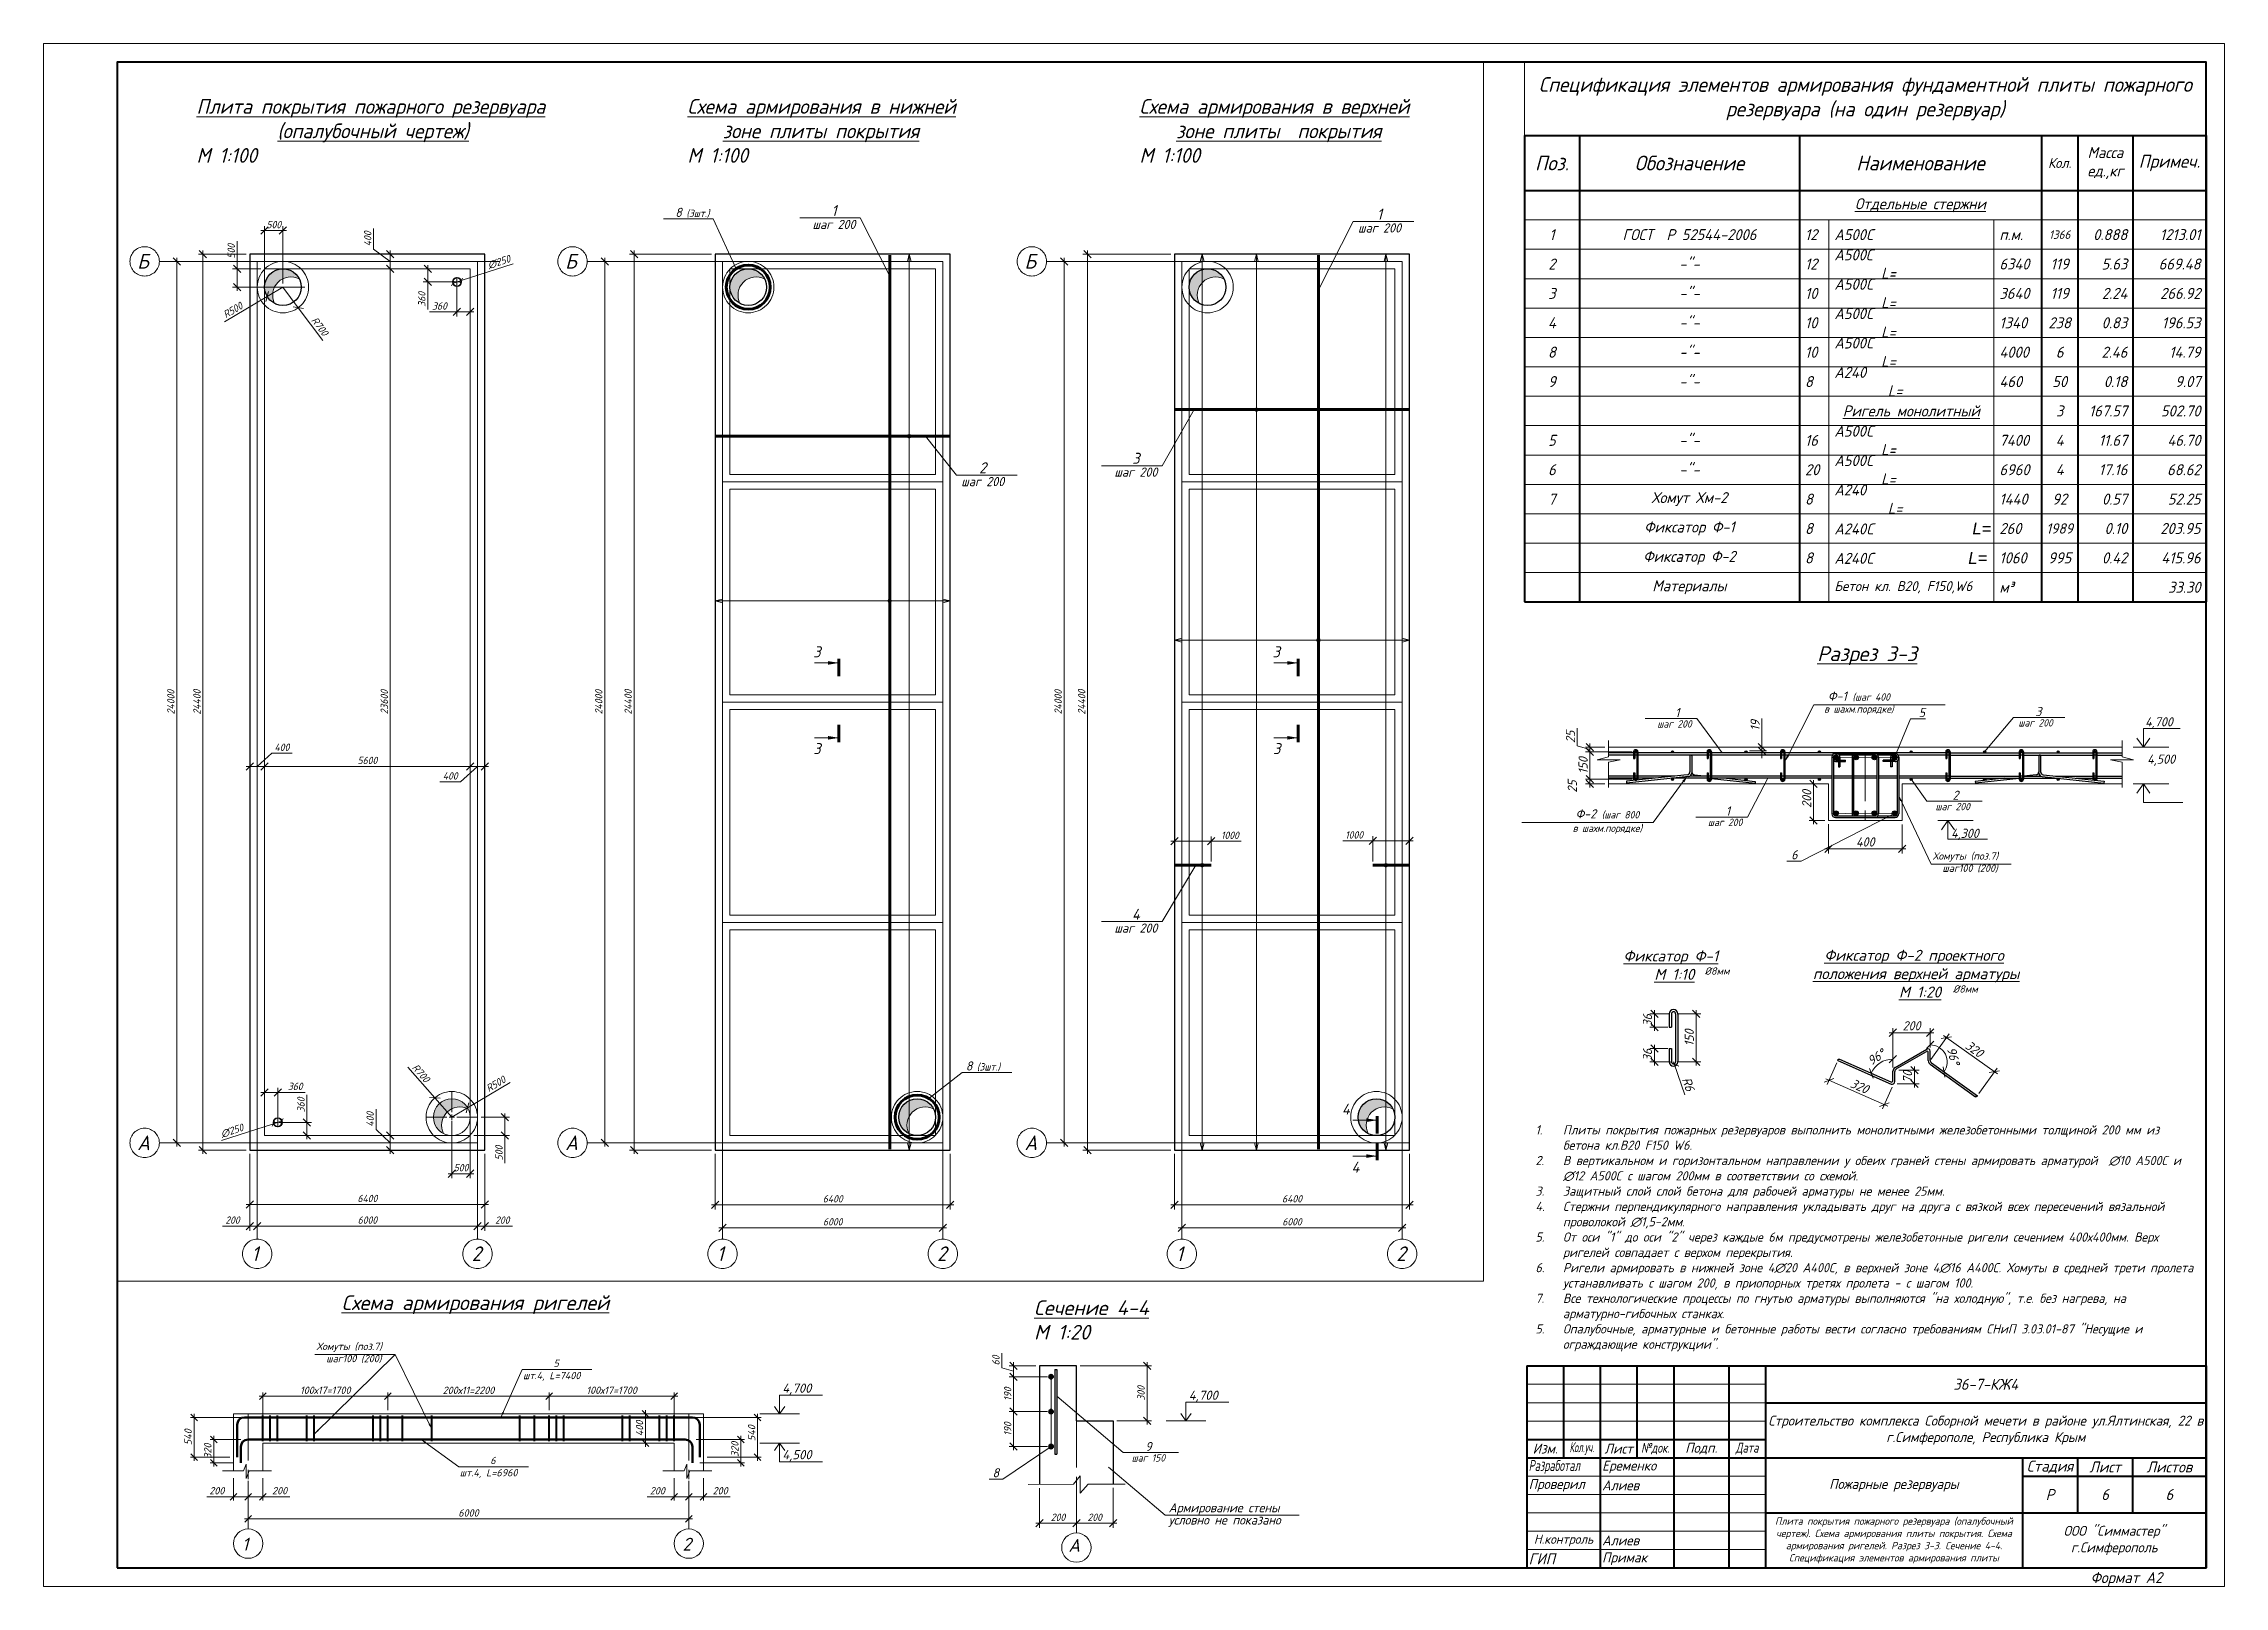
# Paper-space layout 'КЖ6' of a CAD drawing. Header units: millimetres. Extents: x -1 to 593, y -1 to 419.
# The model-space entities are those that its viewports show. They can reach past a viewport. Long polylines and large blocks are cut down to what shows.
import ezdxf
from ezdxf import colors
from ezdxf.entities.mleader import LeaderData, LeaderLine
from ezdxf.math import Vec2, Vec3

# ---------------------------------------------------------------- set-up
doc = ezdxf.new("R2010")
doc.units = ezdxf.units.MM
for name, pattern in [('CENTER2', [28.575, 19.05, -3.175, 3.175, -3.175]), ('CENTERX2', [101.6, 63.5, -12.7, 12.7, -12.7]), ('штриховая', [19.05, 12.7, -6.35])]:
    doc.linetypes.add(name, pattern=pattern)
doc.layers.get('0').update_dxf_attribs({"lineweight": 15})
for name, color, linetype, lineweight in [('0 @ 1', 7, 'Continuous', 15), ('0 @ 100', 7, 'Continuous', 15), ('Оси', 126, 'CENTER2', 15), ('Примечания @ 1', 7, 'Continuous', 18), ('Примечания @ 100', 7, 'Continuous', 18), ('Размеры', 250, 'Continuous', 18), ('Размеры @ 1', 250, 'Continuous', 18), ('Размеры @ 100', 250, 'Continuous', 18)]:
    doc.layers.add(name, color=color, linetype=linetype, lineweight=lineweight)
doc.layers.add('ВЭ', color=253, linetype='Continuous', plot=False)
doc.styles.add('ГОСТ 2', font='GOST_Common Italic.ttf', dxfattribs={"height": 2})
doc.styles.add('ГОСТ 2.5', font='GOST_Common Italic.ttf', dxfattribs={"height": 2.5})
doc.styles.add('ГОСТ 3', font='GOST_Common Italic.ttf', dxfattribs={"height": 3})
doc.styles.add('ГОСТ 5.0', font='GOST_Common Italic.ttf', dxfattribs={"height": 5})
doc.styles.add('размерный', font='isocpeur.ttf', dxfattribs={"oblique": 15, "height": 2.5})
doc.styles.add('Размерный 2', font='isocpeui.ttf', dxfattribs={"height": 2})
doc.dimstyles.new('ISO-25', dxfattribs={"dimtxt": 2, "dimasz": 1.8, "dimexe": 1, "dimexo": 2, "dimtad": 1, "dimdec": 0, "dimlfac": 100, "dimtxsty": 'Размерный 2', "dimblk": 'OBLIQUE', "dimcen": 2, "dimdle": 1, "dimclrd": 251, "dimclre": 251, "dimadec": 0, "dimazin": 0, "dimtfac": 1, "dimtdec": 0, "dimtmove": 0, "dimatfit": 3, "dimfxl": 1, "dimlwd": 15, "dimlwe": 15, "dimarcsym": 0})
doc.dimstyles.new('ГОСТ_2.5К', dxfattribs={"dimtxt": 2.5, "dimasz": 2, "dimexe": 1.25, "dimexo": 1, "dimtad": 1, "dimdec": 0, "dimtxsty": 'ГОСТ 2.5', "dimblk": 'OBLIQUE', "dimcen": -2, "dimdle": 1, "dimclrd": 251, "dimclre": 251, "dimclrt": 251, "dimadec": 1, "dimazin": 0, "dimtfac": 1, "dimtdec": 0, "dimtmove": 0, "dimatfit": 3, "dimfxl": 1, "dimlwd": 15, "dimlwe": 15, "dimarcsym": 1})
doc.dimstyles.new('ГОСТ_2К', dxfattribs={"dimtxt": 2, "dimasz": 2, "dimexe": 1.25, "dimexo": 1, "dimtad": 1, "dimdec": 0, "dimtxsty": 'ГОСТ 2', "dimblk": 'OBLIQUE', "dimcen": -2.5, "dimdle": 1, "dimclrd": 251, "dimclre": 251, "dimclrt": 256, "dimadec": 1, "dimazin": 0, "dimtfac": 1, "dimtdec": 0, "dimtmove": 0, "dimatfit": 3, "dimfxl": 1, "dimlwd": 15, "dimlwe": 15, "dimarcsym": 1})

psp = doc.layouts.new('КЖ6')

# ---------------------------------------------------------------- texts
at = {"lineweight": 15, "ltscale": 0.5, "style": 'Размерный 2'}
for s, p in [('4,700', (200.421, 51.924)), ('4,700', (311.121, 49.991)), ('4,500', (200.421, 33.809))]:
    psp.add_text(s, height=2.5, rotation=360, dxfattribs=at).set_placement(p)
at = {"lineweight": 15, "style": 'Размерный 2'}
for s, p in [('1', (53.234, 8.943)), ('2', (173.234, 8.943)), ('A', (278.339, 8.6))]:
    psp.add_text(s, height=3.5, dxfattribs=at).set_placement(p)
at = {"lineweight": 15, "ltscale": 0.5, "char_height": 4, "attachment_point": 1, "style": 'Размерный 2'}
for s, insert, width in [('{\\LРазрез 3-3}', (482.309, 255.122), 42.72764), ('\\pi2.6835;{\\LСхема армирования ригелей}', (77.7, 78.443), 84.69576), ('\\pi3.8106;{\\LСечение 4-4\\P\\pi11.995;}М 1:20', (265.162, 77.069), 36.43153)]:
    psp.add_mtext(s, dxfattribs=dict(at, insert=insert, width=width))
at = {"ltscale": 0.2, "char_height": 2, "attachment_point": 1, "style": 'Размерный 2'}
for s, insert, width in [('\\pi1.1147;Хомуты (поз.7)\\P\\pi3.7512;шаг100 (200)', (512.66, 199.062), 23.18546), ('\\pi1.1147;Хомуты (поз.7)\\P\\pi3.7512;шаг100 (200)', (72.438, 65.561), 23.18546), ('\\pi8.5628;5\\P\\pi0.25906;шт.4, L=7400', (129.532, 60.945), 18.33476), ('\\pi8.5628;6\\P\\pi0.25906;шт.4, L=6960', (112.294, 34.484), 18.33476)]:
    psp.add_mtext(s, dxfattribs=dict(at, insert=insert, width=width))
at = {"lineweight": 15, "ltscale": 0.2, "char_height": 3, "attachment_point": 1, "style": 'Размерный 2'}
for s, insert, width in [('\\pi1.0182;{\\LФиксатор Ф-1\\P\\pi9.4341;М 1:10 }', (428.5, 172.333), 29.58864), ('\\pi3.0843;{\\LФиксатор Ф-2 проектного \\P\\pi-0.025977;положения верхней арматуры\\P\\pi23.429;М 1:20 }', (481.148, 172.513), 58.20032)]:
    psp.add_mtext(s, dxfattribs=dict(at, insert=insert, width=width))
at = {"color": 253, "insert": (566.514, 1.183), "char_height": 3, "attachment_point": 5, "style": 'ГОСТ 3'}
psp.add_mtext_dynamic_manual_height_columns('Формат А2', width=23.16115, gutter_width=15, heights=[0], dxfattribs=at)
at = {"layer": '0 @ 1', "lineweight": 15, "ltscale": 0.5, "style": 'ГОСТ 3'}
for s, p in [('4,700', (571.615, 233.316)), ('4,500', (572.178, 223.168)), ('4,300', (518.76, 202.972))]:
    psp.add_text(s, height=2.5, dxfattribs=at).set_placement(p)
at = {"layer": '0 @ 1', "insert": (560.707, 24.21), "char_height": 3, "attachment_point": 5, "style": 'ГОСТ 3'}
psp.add_mtext_dynamic_manual_height_columns('6', width=15, gutter_width=15, heights=[0], dxfattribs=at)
at = {"layer": 'Defpoints', "color": 1, "lineweight": 18, "ltscale": 0.2, "char_height": 2, "attachment_point": 1, "style": 'размерный'}
for insert in [(451.64, 167.731), (519.268, 162.851)]:
    psp.add_mtext_dynamic_manual_height_columns('%%C8мм', width=10.48176, gutter_width=10, heights=[0], dxfattribs=dict(at, insert=insert))
at = {"layer": 'Примечания @ 1', "insert": (503.207, 11.71), "char_height": 2, "attachment_point": 5, "style": 'ГОСТ 3'}
psp.add_mtext_dynamic_manual_height_columns('Плита покрытия пожарного резервуара (опалубочный чертеж). Схема армирования плиты покрытия. Схема армирования ригелей. Разрез 3-3. Сечение 4-4. Спецификация элементов армирования плиты', width=70, gutter_width=15, heights=[0], dxfattribs=at)
at = {"layer": 'Размеры @ 1', "lineweight": 15, "insert": (405.545, 124.729), "char_height": 2.5, "attachment_point": 1, "style": 'ГОСТ 3'}
psp.add_mtext_dynamic_manual_height_columns('\\pi-7.5,l7.5,t7.5;1.^IПлиты покрытия пожарных резервуаров выполнить монолитными железобетонными толщиной 200 мм из бетона кл.В20 F150 W6.\\P2.^IВ вертикальном и горизонтальном направлении у обеих граней стены армировать арматурой  ∅10 А500С и ∅12 А500С с шагом 200мм в соответствии со схемой. \\P3.^IЗащитный слой слой бетона для рабочей арматуры не менее 25мм.\\P4.^IСтержни перпендикулярного направления укладывать друг на друга с вязкой всех пересечений вязальной проволокой ∅1,5-2мм.\\P5.^IОт оси "1" до оси "2" через каждые 6м предусмотрены железобетонные ригели сечением 400х400мм. Верх ригелей совпадает с верхом перекрытия. \\P6.^IРигели армировать в нижней зоне 4∅20 А400С, в верхней зоне 4∅16 А400С. Хомуты в средней трети пролета устанавливать с шагом 200, в приопорных третях пролета - с шагом 100.\\P7.^IВсе технологические процессы по гнутью арматуры выполняются "на холодную", т.е. без нагрева, на арматурно-гибочных станках.\\P{\\A1;5.^IОпалубочные, арматурные и бетонные работы вести согласно требованиям СНиП 3.03.01-87 "Несущие и ограждающие конструкции".}', width=179.78193, gutter_width=15, heights=[0], dxfattribs=at)

msp = doc.modelspace()

# ---------------------------------------------------------------- texts
at = {"layer": '0 @ 100', "lineweight": 15, "style": 'ГОСТ 3'}
for s, p in [('3', (469260.66074, -75227.13735)), ('3', (481771.15544, -75227.13735)), ('3', (469260.66074, -77862.96566)), ('3', (481783.93924, -77862.96566)), ('4', (483660.12327, -87676.06243)), ('4', (483920.87037, -89256.43799))]:
    msp.add_text(s, height=300, dxfattribs=at).set_placement(p)
at = {"layer": '0 @ 100', "lineweight": 15, "char_height": 400, "attachment_point": 1, "style": 'ГОСТ 3'}
for s, width, gutter_width, heights, insert in [('\\pi189.48;{\\LПлита покрытия пожарного резервуара \\P\\pi2391.7;(опалубочный чертеж)\\P\\pi4439.5;}М 1:100', 10487.1323013, 2204.52072, [1938.49953], (452271.79817, -60028.69374)), ('\\pi258.58;{\\LСхема армирования в нижней \\P\\pi1221.2;зоне плиты покрытия  \\P\\pi3120.1;}М 1:100', 7848.3636232, 1500, [1923.47589], (465573.60014, -60028.69374)), ('\\pi61.658;{\\LСхема армирования в верхней \\P\\pi1059.1;зоне плиты  покрытия \\P\\pi3026.7;}М 1:100', 7661.4985203, 1500, [1923.47589], (478084.09484, -60028.69374))]:
    msp.add_mtext_dynamic_manual_height_columns(s, width=width, gutter_width=gutter_width, heights=heights, dxfattribs=dict(at, insert=insert))
at = {"layer": 'Оси', "style": 'ГОСТ 2'}
for s, p in [('Б', (450848.3277, -64644.368)), ('Б', (462504.56618, -64644.368)), ('Б', (475015.06088, -64644.368)), ('А', (450848.3277, -88644.368)), ('А', (462504.56618, -88644.368)), ('А', (475015.06088, -88644.368)), ('1', (453956.26764, -91663.87237)), ('2', (459956.26764, -91663.87237)), ('1', (466631.26614, -91663.87237)), ('2', (472631.26614, -91663.87237)), ('1', (479141.76084, -91663.87237)), ('2', (485141.76084, -91663.87237))]:
    msp.add_text(s, height=400, dxfattribs=at).set_placement(p)

# ---------------------------------------------------------------- blocks, each defined once
blk = doc.blocks.new('*U12')
blk.add_lwpolyline([(0, 0), (594, 0), (594, 420), (0, 420)], close=True)
at = {"lineweight": 40}
blk.add_lwpolyline([(20, 5), (589, 5), (589, 415), (20, 415)], close=True, dxfattribs=at)
blk = doc.blocks.new('*T551')
at = {"lineweight": 40, "transparency": 16777216}
for p, q in [((0, 0), (185, 0)), ((0, 0), (0, -55)), ((10, 0), (10, -25)), ((20, 0), (20, -55)), ((30, 0), (30, -25)), ((40, 0), (40, -55)), ((55, 0), (55, -55)), ((65, 0), (65, -55)), ((185, 0), (185, -55)), ((65, -10), (185, -10)), ((0, -25), (185, -25)), ((135, -25), (135, -55)), ((150, -25), (150, -40)), ((165, -25), (165, -40)), ((135, -30), (185, -30)), ((65, -40), (185, -40)), ((65, -55), (185, -55))]:
    blk.add_line(p, q, dxfattribs=at)
at = {"color": 0, "linetype": 'ByBlock', "lineweight": 18, "transparency": 16777216}
for p, q in [((0, -5), (65, -5)), ((0, -10), (65, -10)), ((0, -15), (65, -15)), ((0, -30), (65, -30)), ((0, -35), (65, -35)), ((0, -40), (65, -40)), ((0, -45), (65, -45)), ((0, -50), (65, -50)), ((0, -55), (20, -55))]:
    blk.add_line(p, q, dxfattribs=at)
at = {"color": 0, "lineweight": 40, "transparency": 16777216}
for p, q in [((0, -20), (65, -20)), ((20, -55), (65, -55))]:
    blk.add_line(p, q, dxfattribs=at)
at = {"transparency": 16777216}
for s, insert, char_height, width, attachment_point, style in [('36-7-КЖ4', (125, -5), 3, 119, 5, 'ГОСТ 3'), ('Строительство комплекса Соборной мечети в районе ул.Ялтинская, 22 в г.Симферополе, Республика Крым', (125, -17.5), 2.7, 119, 5, 'ГОСТ 3'), ('Изм.', (5, -22.5), 2.7, 9, 5, 'ГОСТ 3'), ('{\\W0.65;Кол.уч.}', (15, -22.5), 2.7, 9, 5, 'ГОСТ 3'), ('Лист', (25, -22.5), 2.7, 9, 5, 'ГОСТ 3'), ('{\\W0.8;№док.}', (35, -22.5), 2.7, 9, 5, 'ГОСТ 3'), ('Подп.', (47.5, -22.5), 2.7, 14, 5, 'ГОСТ 3'), ('{\\W0.8;Дата}', (60, -22.5), 2.7, 9, 5, 'ГОСТ 3'), ('{\\W0.7;Разработал}', (0.5, -27.5), 3, 19, 4, 'ГОСТ 3'), ('Еременко', (20.5, -27.5), 2.7, 19, 4, 'ГОСТ 5.0'), ('Стадия', (142.5, -27.5), 3, 14, 5, 'ГОСТ 3'), ('Лист', (157.5, -27.5), 3, 14, 5, 'ГОСТ 3'), ('Листов', (175, -27.5), 3, 19, 5, 'ГОСТ 3'), ('Проверил', (0.5, -32.5), 2.7, 19, 4, 'ГОСТ 5.0'), ('Алиев', (20.5, -32.5), 2.7, 19, 4, 'ГОСТ 2.5'), ('Пожарные резервуары', (100, -32.5), 2.7, 50, 5, 'ГОСТ 3'), ('Р', (142.5, -35), 3, 14, 5, 'ГОСТ 3'), ('6', (175, -35), 3, 19, 5, 'ГОСТ 3'), ('Н.контроль', (10, -47.5), 2.5, 19, 5, 'ГОСТ 5.0'), ('Алиев', (20.5, -47.5), 2.7, 19, 4, 'ГОСТ 2.5'), ('ООО "Симмастер" г.Симферополь', (160, -47.5), 2.7, 49, 5, 'ГОСТ 3'), ('ГИП', (0.5, -52.5), 3, 19, 4, 'ГОСТ 5.0'), ('Примак', (20.5, -52.5), 2.7, 19, 4, 'ГОСТ 2.5')]:
    blk.add_mtext(s, dxfattribs=dict(at, insert=insert, char_height=char_height, width=width, attachment_point=attachment_point, style=style))
blk = doc.blocks.new('Штамп')
blk.add_blockref('*T551', (-185, 59.27))
blk = doc.blocks.new('*T855')
at = {"color": 0, "lineweight": 40, "transparency": 16777216}
for p, q in [((0, -20), (185.64, -20)), ((0, -20), (0, -35)), ((14.95, -20), (14.95, -35)), ((74.9, -20), (74.9, -35)), ((140.79, -20), (140.79, -35)), ((150.74, -20), (150.74, -35)), ((165.69, -20), (165.69, -35)), ((185.64, -20), (185.64, -35)), ((0, -35), (185.64, -35)), ((0, -147), (185.64, -147))]:
    blk.add_line(p, q, dxfattribs=at)
at = {"color": 0, "linetype": 'ByBlock', "lineweight": 40, "transparency": 16777216}
for p, q in [((0, -35), (0, -147)), ((14.95, -35), (14.95, -147)), ((74.9, -35), (74.9, -147)), ((140.79, -35), (140.79, -147)), ((150.74, -35), (150.74, -147)), ((165.69, -35), (165.69, -147)), ((185.64, -35), (185.64, -147))]:
    blk.add_line(p, q, dxfattribs=at)
at = {"color": 0, "linetype": 'ByBlock', "transparency": 16777216}
for p, q in [((0, -43), (74.9, -43)), ((74.9, -51), (140.79, -51)), ((0, -59), (140.79, -59)), ((0, -67), (140.79, -67)), ((0, -75), (82.9, -75)), ((127.85, -75), (140.79, -75)), ((0, -83), (82.9, -83)), ((127.85, -83), (140.79, -83)), ((0, -91), (82.9, -91)), ((127.85, -91), (140.79, -91)), ((0, -99), (82.9, -99)), ((127.85, -99), (140.79, -99)), ((0, -107), (140.79, -107)), ((0, -115), (140.79, -115)), ((0, -123), (140.79, -123)), ((0, -131), (140.79, -131)), ((0, -139), (140.79, -139))]:
    blk.add_line(p, q, dxfattribs=at)
at = {"color": 0, "linetype": 'ByBlock', "lineweight": -2, "transparency": 16777216}
for p, q in [((74.9, -43), (140.79, -43)), ((0, -51), (74.9, -51))]:
    blk.add_line(p, q, dxfattribs=at)
at = {"color": 7, "lineweight": 0, "true_color": 0xffffff, "transparency": 16777216}
blk.add_line((82.9, -43), (82.9, -51), dxfattribs=at)
at = {"color": 7, "lineweight": 0, "true_color": 0xf0f0f0, "transparency": 16777216}
for p, q in [((127.85, -43), (127.85, -51)), ((127.85, -123), (127.85, -139))]:
    blk.add_line(p, q, dxfattribs=at)
at = {"color": 0, "linetype": 'ByBlock', "lineweight": 15, "transparency": 16777216}
for p, q in [((140.79, -43), (150.74, -43)), ((140.79, -51), (150.74, -51)), ((140.79, -59), (185.64, -59)), ((140.79, -67), (185.64, -67)), ((140.79, -75), (185.64, -75)), ((140.79, -83), (185.64, -83)), ((140.79, -91), (185.64, -91)), ((140.79, -99), (185.64, -99)), ((140.79, -107), (185.64, -107)), ((140.79, -115), (185.64, -115)), ((140.79, -123), (185.64, -123)), ((140.79, -131), (185.64, -131)), ((140.79, -139), (185.64, -139))]:
    blk.add_line(p, q, dxfattribs=at)
at = {"color": 0, "lineweight": 18, "transparency": 16777216}
for p, q in [((150.74, -43), (185.64, -43)), ((150.74, -51), (185.64, -51))]:
    blk.add_line(p, q, dxfattribs=at)
at = {"color": 7, "lineweight": 0, "true_color": 0xf2f2f2, "transparency": 16777216}
for p, q in [((82.9, -51), (82.9, -91)), ((82.9, -99), (82.9, -147))]:
    blk.add_line(p, q, dxfattribs=at)
at = {"color": 7, "lineweight": 0, "true_color": 0xfafafa, "transparency": 16777216}
for p, q in [((127.85, -51), (127.85, -91)), ((127.85, -99), (127.85, -123)), ((127.85, -139), (127.85, -147))]:
    blk.add_line(p, q, dxfattribs=at)
at = {"color": 0, "linetype": 'ByBlock', "lineweight": 18, "transparency": 16777216}
for p, q in [((82.9, -75), (127.85, -75)), ((82.9, -83), (127.85, -83)), ((82.9, -91), (127.85, -91)), ((82.9, -99), (127.85, -99))]:
    blk.add_line(p, q, dxfattribs=at)
at = {"color": 255, "linetype": 'ByBlock', "lineweight": -2, "transparency": 16777216}
for p, q in [((82.9, -91), (82.9, -99)), ((127.85, -91), (127.85, -99))]:
    blk.add_line(p, q, dxfattribs=at)
at = {"layer": 'Defpoints', "color": 8, "linetype": 'ByBlock', "lineweight": 0, "transparency": 16777216}
for p, q in [((0, 0), (185.64, 0)), ((0, 0), (0, -20)), ((185.64, 0), (185.64, -20))]:
    blk.add_line(p, q, dxfattribs=at)
at = {"color": 0, "lineweight": 15, "transparency": 16777216}
for s, insert, char_height, width, attachment_point, style in [('Спецификация элементов армирования фундаментной плиты пожарного резервуара (на один резервуар)', (92.82, -10), 4, 182.6411, 5, 'ГОСТ 2.5'), ('Масса ед.,кг', (158.22, -27.5), 3, 11.9487, 5, 'ГОСТ 2.5'), ('Поз.', (7.47, -27.5), 4, 11.9487, 5, 'ГОСТ 2.5'), ('Обозначение', (44.92, -27.5), 4, 56.9487, 5, 'ГОСТ 2.5'), ('Наименование', (107.85, -27.5), 4, 62.8975, 5, 'ГОСТ 2.5'), ('Кол.', (145.77, -27.5), 2.7, 6.9487, 5, 'ГОСТ 2.5'), ('Примеч.', (175.67, -27.5), 3.5, 16.9487, 5, 'ГОСТ 2.5'), ('{\\LОтдельные стержни}', (107.85, -39), 3, 62.8975, 5, 'ГОСТ 3'), ('1', (7.47, -47), 3, 11.9487, 5, 'ГОСТ 3'), ('ГОСТ  Р 52544-2006', (44.92, -47), 3, 56.9487, 5, 'ГОСТ 3'), ('12', (76.4, -47), 3, 5, 4, 'ГОСТ 3'), ('A500C {\\H1.0833x;                     }', (84.4, -47), 3, 41.9487, 4, 'ГОСТ 3'), ('п.м.', (129.35, -47), 3, 9.9487, 4, 'ГОСТ 3'), ('1366', (145.77, -47), 2.3, 6.9487, 5, 'ГОСТ 3'), ('0.888', (164.19, -47), 3, 11.9487, 6, 'ГОСТ 3'), ('1213.01', (184.14, -47), 3, 16.9487, 6, 'ГОСТ 3'), ('-"-', (44.92, -55), 3, 56.9487, 5, 'ГОСТ 3'), ('А500С                         L=', (84.4, -55), 3, 41.9487, 4, 'ГОСТ 3'), ('2', (7.47, -55), 3, 11.9487, 5, 'ГОСТ 3'), ('12', (76.4, -55), 3, 5, 4, 'ГОСТ 3'), ('А500C                         L=', (84.4, -63), 3, 41.9487, 4, 'ГОСТ 3'), ('6340', (129.35, -55), 3, 9.9487, 4, 'ГОСТ 3'), ('119', (145.77, -55), 3, 6.9487, 5, 'ГОСТ 3'), ('5.63', (164.19, -55), 3, 11.9487, 6, 'ГОСТ 3'), ('669.48', (184.14, -55), 3, 16.9487, 6, 'ГОСТ 3'), ('3', (7.47, -63), 3, 11.9487, 5, 'ГОСТ 3'), ('-"-', (44.92, -63), 3, 56.9487, 5, 'ГОСТ 3'), ('10', (76.4, -63), 3, 5, 4, 'ГОСТ 3'), ('3640', (129.35, -63), 3, 9.9487, 4, 'ГОСТ 3'), ('119', (145.77, -63), 3, 6.9487, 5, 'ГОСТ 3'), ('2.24', (164.19, -63), 3, 11.9487, 6, 'ГОСТ 3'), ('266.92', (184.14, -63), 3, 16.9487, 6, 'ГОСТ 3'), ('4', (7.47, -71), 3, 11.9487, 5, 'ГОСТ 3'), ('-"-', (44.92, -71), 3, 56.9487, 5, 'ГОСТ 3'), ('10', (76.4, -71), 3, 5, 4, 'ГОСТ 3'), ('А500C                         L=', (84.4, -71), 3, 41.9487, 4, 'ГОСТ 3'), ('1340', (129.35, -71), 3, 9.9487, 4, 'ГОСТ 3'), ('238', (145.77, -71), 3, 6.9487, 5, 'ГОСТ 3'), ('0.83', (164.19, -71), 3, 11.9487, 6, 'ГОСТ 3'), ('196.53', (184.14, -71), 3, 16.9487, 6, 'ГОСТ 3'), ('-"-', (44.92, -79), 3, 56.9487, 5, 'ГОСТ 3'), ('А500C                         L=', (84.4, -79), 3, 41.9487, 4, 'ГОСТ 3'), ('8', (7.47, -79), 3, 11.9487, 5, 'ГОСТ 3'), ('10', (76.4, -79), 3, 5, 4, 'ГОСТ 3'), ('А240                           L=', (84.4, -87), 3, 41.9487, 4, 'ГОСТ 3'), ('4000', (129.35, -79), 3, 9.9487, 4, 'ГОСТ 3'), ('6', (145.77, -79), 3, 6.9487, 5, 'ГОСТ 3'), ('2.46', (164.19, -79), 3, 11.9487, 6, 'ГОСТ 3'), ('14.79', (184.14, -79), 3, 16.9487, 6, 'ГОСТ 3'), ('9', (7.47, -87), 3, 11.9487, 5, 'ГОСТ 3'), ('-"-', (44.92, -87), 3, 56.9487, 5, 'ГОСТ 3'), ('8', (76.4, -87), 3, 5, 4, 'ГОСТ 3'), ('460', (129.35, -87), 3, 9.9487, 4, 'ГОСТ 3'), ('50', (145.77, -87), 3, 6.9487, 5, 'ГОСТ 3'), ('0.18', (164.19, -87), 3, 11.9487, 6, 'ГОСТ 3'), ('9.07', (184.14, -87), 3, 16.9487, 6, 'ГОСТ 3'), ('{\\LРигель монолитный }', (105.37, -95), 3, 41.9487, 5, 'ГОСТ 3'), ('3', (145.77, -95), 3, 6.9487, 5, 'ГОСТ 3'), ('167.57', (164.19, -95), 3, 11.9487, 6, 'ГОСТ 3'), ('502.70', (184.14, -95), 3, 16.9487, 6, 'ГОСТ 3'), ('-"-', (44.92, -103), 3, 56.9487, 5, 'ГОСТ 3'), ('А500C                         L=', (84.4, -103), 3, 41.9487, 4, 'ГОСТ 3'), ('5', (7.47, -103), 3, 11.9487, 5, 'ГОСТ 3'), ('16', (76.4, -103), 3, 5, 4, 'ГОСТ 3'), ('7400', (129.35, -103), 3, 9.9487, 4, 'ГОСТ 3'), ('4', (145.77, -103), 3, 6.9487, 5, 'ГОСТ 3'), ('11.67', (164.19, -103), 3, 11.9487, 6, 'ГОСТ 3'), ('46.70', (184.14, -103), 3, 16.9487, 6, 'ГОСТ 3'), ('6', (7.47, -111), 3, 11.9487, 5, 'ГОСТ 3'), ('-"-', (44.92, -111), 3, 56.9487, 5, 'ГОСТ 3'), ('20', (76.4, -111), 3, 5, 4, 'ГОСТ 3'), ('А500C                         L=', (84.4, -111), 3, 41.9487, 4, 'ГОСТ 3'), ('6960', (129.35, -111), 3, 9.9487, 4, 'ГОСТ 3'), ('4', (145.77, -111), 3, 6.9487, 5, 'ГОСТ 3'), ('17.16', (164.19, -111), 3, 11.9487, 6, 'ГОСТ 3'), ('68.62', (184.14, -111), 3, 16.9487, 6, 'ГОСТ 3'), ('7', (7.47, -119), 3, 11.9487, 5, 'ГОСТ 3'), ('Хомут Хм-2', (44.92, -119), 3, 56.9487, 5, 'ГОСТ 3'), ('8', (76.4, -119), 3, 5, 4, 'ГОСТ 3'), ('А240                           L=', (84.4, -119), 3, 41.9487, 4, 'ГОСТ 3'), ('1440', (129.35, -119), 3, 9.9487, 4, 'ГОСТ 3'), ('92', (145.77, -119), 3, 6.9487, 5, 'ГОСТ 3'), ('0.57', (164.19, -119), 3, 11.9487, 6, 'ГОСТ 3'), ('52.25', (184.14, -119), 3, 16.9487, 6, 'ГОСТ 3'), ('Фиксатор Ф-1', (44.92, -127), 3, 56.9487, 5, 'ГОСТ 3'), ('8', (76.4, -127), 3, 5, 4, 'ГОСТ 3'), ('A240C   {\\fArial|b0|i1|c204|p34;\\H1.0833x;                 L=}', (84.4, -127), 3, 41.9487, 4, 'ГОСТ 3'), ('260', (129.35, -127), 3, 9.9487, 4, 'ГОСТ 3'), ('1989', (145.77, -127), 2.8, 8.9487, 5, 'ГОСТ 3'), ('0.10', (164.19, -127), 3, 11.9487, 6, 'ГОСТ 3'), ('203.95', (184.14, -127), 3, 16.9487, 6, 'ГОСТ 3'), ('Фиксатор Ф-2', (44.92, -135), 3, 56.9487, 5, 'ГОСТ 3'), ('8', (76.4, -135), 3, 5, 4, 'ГОСТ 3'), ('A240C {\\fArial|b0|i1|c204|p34;\\H1.0833x;                   L=}', (84.4, -135), 3, 41.9487, 4, 'ГОСТ 3'), ('1060', (129.35, -135), 3, 9.9487, 4, 'ГОСТ 3'), ('995', (145.77, -135), 3, 6.9487, 5, 'ГОСТ 3'), ('0.42', (164.19, -135), 3, 11.9487, 6, 'ГОСТ 3'), ('415.96', (184.14, -135), 3, 16.9487, 6, 'ГОСТ 3'), ('Материалы', (44.92, -143), 3, 56.9487, 5, 'ГОСТ 3'), ('Бетон кл. В20, F150,W6', (84.4, -143), 2.7, 41.9487, 4, 'ГОСТ 3'), ('м³', (129.35, -143), 3, 9.9487, 4, 'ГОСТ 3'), ('33.30', (184.14, -143), 3, 16.9487, 6, 'ГОСТ 3')]:
    blk.add_mtext(s, dxfattribs=dict(at, insert=insert, char_height=char_height, width=width, attachment_point=attachment_point, style=style))
blk = doc.blocks.new('_Oblique')
at = {"color": 0, "linetype": 'ByBlock', "lineweight": -2}
blk.add_line((-0.5, -0.5), (0.5, 0.5), dxfattribs=at)
blk = doc.blocks.new('*D911')
at = {"color": 251, "lineweight": 15, "transparency": 16777216}
for p, q in [((484.4, 217.67), (480.07, 217.67)), ((481.32, 206.67), (481.32, 218.67)), ((484.4, 207.67), (480.07, 207.67))]:
    blk.add_line(p, q, dxfattribs=at)
at = {"layer": 'Defpoints', "color": 0, "lineweight": 15, "transparency": 16777216}
for p in [(481.32, 217.67), (485.4, 217.67), (485.4, 207.67)]:
    blk.add_point(p, dxfattribs=at)
at = {"color": 251, "lineweight": 15, "transparency": 16777216, "xscale": 2, "yscale": 2, "zscale": 2}
for p, rotation in [((481.32, 217.67), 90), ((481.32, 207.67), 270)]:
    blk.add_blockref('_Oblique', p, dxfattribs=dict(at, rotation=rotation))
at = {"color": 251, "lineweight": 15, "transparency": 16777216, "insert": (479.44, 213.58), "char_height": 2.5, "attachment_point": 5, "rotation": 90, "style": 'ГОСТ 2.5'}
blk.add_mtext('200', dxfattribs=at)
blk = doc.blocks.new('*D912')
at = {"color": 251, "lineweight": 15, "transparency": 16777216}
for p, q in [((485.4, 206.67), (485.4, 198.75)), ((505.4, 206.63), (505.4, 198.75)), ((484.4, 200), (506.4, 200))]:
    blk.add_line(p, q, dxfattribs=at)
at = {"layer": 'Defpoints', "color": 0, "lineweight": 15, "transparency": 16777216}
for p in [(485.4, 207.67), (505.4, 207.63), (505.4, 200)]:
    blk.add_point(p, dxfattribs=at)
at = {"color": 251, "lineweight": 15, "transparency": 16777216, "xscale": 2, "yscale": 2, "zscale": 2, "rotation": 180}
blk.add_blockref('_Oblique', (485.4, 200), dxfattribs=at)
at = {"color": 251, "lineweight": 15, "transparency": 16777216, "xscale": 2, "yscale": 2, "zscale": 2}
blk.add_blockref('_Oblique', (505.4, 200), dxfattribs=at)
at = {"color": 251, "lineweight": 15, "transparency": 16777216, "insert": (495.4, 201.87), "char_height": 2.5, "attachment_point": 5, "style": 'ГОСТ 2.5'}
blk.add_mtext('400', dxfattribs=at)
blk = doc.blocks.new('*D913')
at = {"color": 251, "lineweight": 15, "transparency": 16777216}
for p, q in [((484.62, 137.37), (501.54, 129.94)), ((487.63, 141.74), (485.03, 135.82)), ((502.72, 135.11), (500.12, 129.19))]:
    blk.add_line(p, q, dxfattribs=at)
at = {"layer": 'Defpoints', "color": 0, "lineweight": 15, "transparency": 16777216}
for p in [(488.03, 142.66), (503.12, 136.03), (500.62, 130.34)]:
    blk.add_point(p, dxfattribs=at)
at = {"color": 251, "lineweight": 15, "transparency": 16777216, "xscale": 2, "yscale": 2, "zscale": 2}
for p, rotation in [((485.54, 136.97), 156.2733613325311), ((500.62, 130.34), 336.2733613325311)]:
    blk.add_blockref('_Oblique', p, dxfattribs=dict(at, rotation=rotation))
at = {"color": 251, "lineweight": 15, "transparency": 16777216, "insert": (493.83, 135.37), "char_height": 2.5, "attachment_point": 5, "rotation": 336.27336, "style": 'ГОСТ 2.5'}
blk.add_mtext('320', dxfattribs=at)
blk = doc.blocks.new('*D914')
at = {"color": 251, "lineweight": 15, "transparency": 16777216}
for p, q in [((513.26, 142.63), (518.2, 149.6)), ((516.66, 149.16), (531.37, 138.73)), ((526.34, 133.36), (531.28, 140.33))]:
    blk.add_line(p, q, dxfattribs=at)
at = {"layer": 'Defpoints', "color": 0, "lineweight": 15, "transparency": 16777216}
for p in [(512.68, 141.82), (530.56, 139.31), (525.76, 132.54)]:
    blk.add_point(p, dxfattribs=at)
at = {"color": 251, "lineweight": 15, "transparency": 16777216, "xscale": 2, "yscale": 2, "zscale": 2}
for p, rotation in [((517.48, 148.58), 144.6686380732291), ((530.56, 139.31), 324.6686380732291)]:
    blk.add_blockref('_Oblique', p, dxfattribs=dict(at, rotation=rotation))
at = {"color": 251, "lineweight": 15, "transparency": 16777216, "insert": (525.1, 145.48), "char_height": 2.5, "attachment_point": 5, "rotation": 324.66864, "style": 'ГОСТ 2.5'}
blk.add_mtext('320', dxfattribs=at)
blk = doc.blocks.new('*D915')
at = {"color": 251, "lineweight": 15, "transparency": 16777216}
for p, q in [((504.55, 139.78), (510.05, 139.78)), ((508.8, 135.01), (508.8, 140.78)), ((504.12, 136.01), (510.05, 136.01))]:
    blk.add_line(p, q, dxfattribs=at)
at = {"layer": 'Defpoints', "color": 0, "lineweight": 15, "transparency": 16777216}
for p in [(503.55, 139.78), (508.8, 139.78), (503.12, 136.01)]:
    blk.add_point(p, dxfattribs=at)
at = {"color": 251, "lineweight": 15, "transparency": 16777216, "xscale": 2, "yscale": 2, "zscale": 2}
for p, rotation in [((508.8, 139.78), 90), ((508.8, 136.01), 270)]:
    blk.add_blockref('_Oblique', p, dxfattribs=dict(at, rotation=rotation))
at = {"color": 251, "lineweight": 15, "transparency": 16777216, "insert": (506.91, 137.9), "char_height": 2.5, "attachment_point": 5, "rotation": 90, "style": 'ГОСТ 2.5'}
blk.add_mtext('70', dxfattribs=at)
blk = doc.blocks.new('*D916')
at = {"color": 251, "lineweight": 15, "transparency": 16777216}
blk.add_line((502.94, 140.43), (502.94, 144.01), dxfattribs=at)
blk.add_arc((502.94, 136.3), 6.46, 90, 156.17839, dxfattribs=at)
at = {"layer": 'Defpoints', "color": 0, "lineweight": 15, "transparency": 16777216}
for p in [(488.36, 142.74), (500.52, 142.29), (502.94, 139.43), (502.94, 136.92), (502.38, 136.55)]:
    blk.add_point(p, dxfattribs=at)
at = {"color": 251, "lineweight": 15, "transparency": 16777216, "xscale": 2, "yscale": 2, "zscale": 2}
blk.add_blockref('_Oblique', (502.94, 142.76), dxfattribs=at)
at = {"color": 251, "lineweight": 15, "transparency": 16777216, "xscale": 2, "yscale": 2, "zscale": 2, "rotation": 246.1783906951777}
blk.add_blockref('_Oblique', (497.03, 138.91), dxfattribs=at)
at = {"color": 251, "lineweight": 15, "transparency": 16777216, "insert": (498.39, 143.29), "char_height": 2.5, "attachment_point": 5, "rotation": 33.0892, "style": 'ГОСТ 2.5'}
blk.add_mtext('96%%D', dxfattribs=at)
blk = doc.blocks.new('*D917')
at = {"color": 251, "lineweight": 15, "transparency": 16777216}
blk.add_line((513.06, 145.93), (513.06, 147.88), dxfattribs=at)
blk.add_arc((513.06, 141.97), 4.66, 324.50363, 90, dxfattribs=at)
at = {"layer": 'Defpoints', "color": 0, "lineweight": 15, "transparency": 16777216}
for p in [(513.06, 144.93), (516.17, 145.44), (513.06, 142.38), (513.4, 141.73), (525.93, 132.79)]:
    blk.add_point(p, dxfattribs=at)
at = {"color": 251, "lineweight": 15, "transparency": 16777216, "xscale": 2, "yscale": 2, "zscale": 2}
for p, rotation in [((513.06, 146.63), 180.0000000000013), ((516.85, 139.27), 234.5036334553569)]:
    blk.add_blockref('_Oblique', p, dxfattribs=dict(at, rotation=rotation))
at = {"color": 251, "lineweight": 15, "transparency": 16777216, "insert": (519.39, 143.61), "char_height": 2.5, "attachment_point": 5, "rotation": 284.51941, "style": 'ГОСТ 2.5'}
blk.add_mtext('96%%D', dxfattribs=at)
blk = doc.blocks.new('*D918')
at = {"color": 251, "lineweight": 15, "transparency": 16777216}
for p, q in [((501.94, 149.95), (514.06, 149.95)), ((502.94, 140.43), (502.94, 151.2)), ((513.06, 145.93), (513.06, 151.2))]:
    blk.add_line(p, q, dxfattribs=at)
at = {"layer": 'Defpoints', "color": 0, "lineweight": 15, "transparency": 16777216}
for p in [(513.06, 149.95), (513.06, 144.93), (502.94, 139.43)]:
    blk.add_point(p, dxfattribs=at)
at = {"color": 251, "lineweight": 15, "transparency": 16777216, "xscale": 2, "yscale": 2, "zscale": 2, "rotation": 180}
blk.add_blockref('_Oblique', (502.94, 149.95), dxfattribs=at)
at = {"color": 251, "lineweight": 15, "transparency": 16777216, "xscale": 2, "yscale": 2, "zscale": 2}
blk.add_blockref('_Oblique', (513.06, 149.95), dxfattribs=at)
at = {"color": 251, "lineweight": 15, "transparency": 16777216, "insert": (508, 151.83), "char_height": 2.5, "attachment_point": 5, "style": 'ГОСТ 2.5'}
blk.add_mtext('200', dxfattribs=at)
blk = doc.blocks.new('*D919')
at = {"color": 251, "lineweight": 15, "transparency": 16777216}
for p, q in [((467.25, 227.67), (467.25, 235.52)), ((463.9, 226.69), (468.5, 226.69)), ((464.95, 227.67), (468.5, 227.67)), ((467.25, 226.69), (467.25, 227.67)), ((467.25, 226.69), (467.25, 224.69))]:
    blk.add_line(p, q, dxfattribs=at)
at = {"layer": 'Defpoints', "color": 0, "lineweight": 15, "transparency": 16777216}
for p in [(462.9, 226.69), (463.95, 227.67), (467.25, 227.67)]:
    blk.add_point(p, dxfattribs=at)
at = {"color": 251, "lineweight": 15, "transparency": 16777216, "xscale": 2, "yscale": 2, "zscale": 2}
for p, rotation in [((467.25, 227.67), 270), ((467.25, 226.69), 90)]:
    blk.add_blockref('_Oblique', p, dxfattribs=dict(at, rotation=rotation))
at = {"color": 251, "lineweight": 15, "transparency": 16777216, "insert": (465.38, 233.59), "char_height": 2.5, "attachment_point": 5, "rotation": 90, "style": 'ГОСТ 2.5'}
blk.add_mtext('19', dxfattribs=at)
blk = doc.blocks.new('*D920')
at = {"color": 251, "lineweight": 15, "transparency": 16777216}
for p, q in [((431.88, 226.4), (419.15, 226.4)), ((420.4, 217.93), (420.4, 227.4)), ((431.88, 218.93), (419.15, 218.93))]:
    blk.add_line(p, q, dxfattribs=at)
at = {"layer": 'Defpoints', "color": 0, "lineweight": 15, "transparency": 16777216}
for p in [(420.4, 226.4), (432.88, 226.4), (432.88, 218.93)]:
    blk.add_point(p, dxfattribs=at)
at = {"color": 251, "lineweight": 15, "transparency": 16777216, "xscale": 2, "yscale": 2, "zscale": 2}
for p, rotation in [((420.4, 226.4), 90), ((420.4, 218.93), 270)]:
    blk.add_blockref('_Oblique', p, dxfattribs=dict(at, rotation=rotation))
at = {"color": 251, "lineweight": 15, "transparency": 16777216, "insert": (418.53, 222.67), "char_height": 2.5, "attachment_point": 5, "rotation": 90, "style": 'ГОСТ 2.5'}
blk.add_mtext('150', dxfattribs=at)
blk = doc.blocks.new('*D921')
at = {"color": 251, "lineweight": 15, "transparency": 16777216}
for p, q in [((416.96, 228.07), (416.96, 232.89)), ((420.4, 227.04), (416.96, 228.07)), ((424.43, 227.67), (419.15, 227.67)), ((431.88, 226.4), (419.15, 226.4)), ((420.4, 225.4), (420.4, 228.67))]:
    blk.add_line(p, q, dxfattribs=at)
at = {"layer": 'Defpoints', "color": 0, "lineweight": 15, "transparency": 16777216}
for p in [(420.4, 227.67), (425.43, 227.67), (432.88, 226.4)]:
    blk.add_point(p, dxfattribs=at)
at = {"color": 251, "lineweight": 15, "transparency": 16777216, "xscale": 2, "yscale": 2, "zscale": 2}
for p, rotation in [((420.4, 227.67), 90), ((420.4, 226.4), 270)]:
    blk.add_blockref('_Oblique', p, dxfattribs=dict(at, rotation=rotation))
at = {"color": 251, "lineweight": 15, "transparency": 16777216, "insert": (415.09, 230.48), "char_height": 2.5, "attachment_point": 5, "rotation": 90, "style": 'ГОСТ 2.5'}
blk.add_mtext('25', dxfattribs=at)
blk = doc.blocks.new('*D922')
at = {"color": 251, "lineweight": 15, "transparency": 16777216}
for p, q in [((420.4, 219.93), (420.4, 216.67)), ((431.88, 218.93), (419.15, 218.93)), ((424.43, 217.67), (419.15, 217.67))]:
    blk.add_line(p, q, dxfattribs=at)
at = {"layer": 'Defpoints', "color": 0, "lineweight": 15, "transparency": 16777216}
for p in [(420.4, 217.67), (425.43, 217.67), (432.88, 218.93)]:
    blk.add_point(p, dxfattribs=at)
at = {"color": 251, "lineweight": 15, "transparency": 16777216, "xscale": 2, "yscale": 2, "zscale": 2}
for p, rotation in [((420.4, 218.93), 90), ((420.4, 217.67), 270)]:
    blk.add_blockref('_Oblique', p, dxfattribs=dict(at, rotation=rotation))
at = {"color": 251, "lineweight": 15, "transparency": 16777216, "insert": (415.59, 216.98), "char_height": 2.5, "attachment_point": 5, "rotation": 90, "style": 'ГОСТ 2.5'}
blk.add_mtext('25', dxfattribs=at)
blk = doc.blocks.new('*D923')
at = {"color": 251, "lineweight": 15, "transparency": 16777216}
for p, q in [((444.17, 155.08), (450.58, 155.08)), ((449.33, 156.08), (449.33, 141.03)), ((444.17, 142.03), (450.58, 142.03))]:
    blk.add_line(p, q, dxfattribs=at)
at = {"layer": 'Defpoints', "color": 0, "lineweight": 15, "transparency": 16777216}
for p in [(443.17, 155.08), (443.17, 142.03), (449.33, 142.03)]:
    blk.add_point(p, dxfattribs=at)
at = {"color": 251, "lineweight": 15, "transparency": 16777216, "xscale": 2, "yscale": 2, "zscale": 2}
for p, rotation in [((449.33, 155.08), 90), ((449.33, 142.03), 270)]:
    blk.add_blockref('_Oblique', p, dxfattribs=dict(at, rotation=rotation))
at = {"color": 251, "lineweight": 15, "transparency": 16777216, "insert": (447.45, 148.55), "char_height": 2.5, "attachment_point": 5, "rotation": 90, "style": 'ГОСТ 2.5'}
blk.add_mtext('150', dxfattribs=at)
blk = doc.blocks.new('*D924')
at = {"color": 251, "lineweight": 15, "transparency": 16777216}
for p, q in [((442.17, 155.08), (436.7, 155.08)), ((437.95, 156.08), (437.95, 150.48)), ((441.59, 151.48), (436.7, 151.48))]:
    blk.add_line(p, q, dxfattribs=at)
at = {"layer": 'Defpoints', "color": 0, "lineweight": 15, "transparency": 16777216}
for p in [(443.17, 155.08), (437.95, 151.48), (442.59, 151.48)]:
    blk.add_point(p, dxfattribs=at)
at = {"color": 251, "lineweight": 15, "transparency": 16777216, "xscale": 2, "yscale": 2, "zscale": 2}
for p, rotation in [((437.95, 155.08), 90), ((437.95, 151.48), 270)]:
    blk.add_blockref('_Oblique', p, dxfattribs=dict(at, rotation=rotation))
at = {"color": 251, "lineweight": 15, "transparency": 16777216, "insert": (436.07, 153.28), "char_height": 2.5, "attachment_point": 5, "rotation": 90, "style": 'ГОСТ 2.5'}
blk.add_mtext('36', dxfattribs=at)
blk = doc.blocks.new('*D925')
at = {"color": 251, "lineweight": 15, "transparency": 16777216}
for p, q in [((441.59, 145.63), (436.7, 145.63)), ((437.95, 141.03), (437.95, 146.63)), ((442.17, 142.03), (436.7, 142.03))]:
    blk.add_line(p, q, dxfattribs=at)
at = {"layer": 'Defpoints', "color": 0, "lineweight": 15, "transparency": 16777216}
for p in [(437.95, 145.63), (442.59, 145.63), (443.17, 142.03)]:
    blk.add_point(p, dxfattribs=at)
at = {"color": 251, "lineweight": 15, "transparency": 16777216, "xscale": 2, "yscale": 2, "zscale": 2}
for p, rotation in [((437.95, 145.63), 90), ((437.95, 142.03), 270)]:
    blk.add_blockref('_Oblique', p, dxfattribs=dict(at, rotation=rotation))
at = {"color": 251, "lineweight": 15, "transparency": 16777216, "insert": (436.07, 143.83), "char_height": 2.5, "attachment_point": 5, "rotation": 90, "style": 'ГОСТ 2.5'}
blk.add_mtext('36', dxfattribs=at)
blk = doc.blocks.new('*D926')
at = {"color": 251, "lineweight": 15, "transparency": 16777216}
for p in [(443.17, 142.03), (446.22, 133.01)]:
    blk.add_line(p, (443.35, 141.48), dxfattribs=at)
at = {"layer": 'Defpoints', "color": 0, "lineweight": 15, "transparency": 16777216}
for p in [(443.17, 142.03), (443.35, 141.48)]:
    blk.add_point(p, dxfattribs=at)
at = {"color": 251, "lineweight": 15, "transparency": 16777216, "xscale": 2, "yscale": 2, "zscale": 2, "rotation": 108.7184305731877}
blk.add_blockref('_Oblique', (443.35, 141.48), dxfattribs=at)
at = {"color": 251, "lineweight": 15, "transparency": 16777216, "insert": (447.2, 135.95), "char_height": 2.5, "attachment_point": 5, "rotation": 288.71843, "style": 'ГОСТ 2.5'}
blk.add_mtext('R6', dxfattribs=at)
blk = doc.blocks.new('_None')
blk = doc.blocks.new('*D937')
at = {"color": 251, "lineweight": 15, "ltscale": 0.2, "transparency": 16777216}
for p, q in [((54.93, 16.85), (54.93, 18.57)), ((174.93, 16.85), (174.93, 18.57)), ((53.93, 17.57), (175.93, 17.57))]:
    blk.add_line(p, q, dxfattribs=at)
at = {"layer": 'Defpoints', "color": 0, "lineweight": 15, "ltscale": 0.2, "transparency": 16777216}
for p in [(54.93, 14.85), (174.93, 17.57), (174.93, 14.85)]:
    blk.add_point(p, dxfattribs=at)
at = {"color": 251, "lineweight": 15, "ltscale": 0.2, "transparency": 16777216, "xscale": 1.8, "yscale": 1.8, "zscale": 1.8, "rotation": 180}
blk.add_blockref('_Oblique', (54.93, 17.57), dxfattribs=at)
at = {"color": 251, "lineweight": 15, "ltscale": 0.2, "transparency": 16777216, "xscale": 1.8, "yscale": 1.8, "zscale": 1.8}
blk.add_blockref('_Oblique', (174.93, 17.57), dxfattribs=at)
at = {"color": 0, "ltscale": 0.2, "transparency": 16777216, "insert": (114.93, 19.2), "char_height": 2, "attachment_point": 5, "style": 'Размерный 2'}
blk.add_mtext('6000', dxfattribs=at)
blk = doc.blocks.new('A$C5F516063')
at = {"lineweight": 15, "ltscale": 0.2}
for p, q in [((-11.02, 0), (-5.25, 0)), ((-5.25, 0), (-4.52, 1.76)), ((-4.52, 1.76), (-4.52, -2.12)), ((-4.52, -2.12), (-3.71, 0)), ((-3.71, 0), (2.32, 0))]:
    blk.add_line(p, q, dxfattribs=at)
blk = doc.blocks.new('*D938')
at = {"color": 251, "lineweight": 15, "ltscale": 0.2, "transparency": 16777216}
for p, q in [((176.93, 46.21), (162.16, 46.21)), ((163.16, 37.21), (163.16, 47.21)), ((168.93, 38.21), (162.16, 38.21))]:
    blk.add_line(p, q, dxfattribs=at)
at = {"layer": 'Defpoints', "color": 0, "lineweight": 15, "ltscale": 0.2, "transparency": 16777216}
for p in [(163.16, 46.21), (178.93, 46.21), (170.93, 38.21)]:
    blk.add_point(p, dxfattribs=at)
at = {"color": 251, "lineweight": 15, "ltscale": 0.2, "transparency": 16777216, "xscale": 1.8, "yscale": 1.8, "zscale": 1.8}
for p, rotation in [((163.16, 46.21), 90), ((163.16, 38.21), 270)]:
    blk.add_blockref('_Oblique', p, dxfattribs=dict(at, rotation=rotation))
at = {"color": 0, "lineweight": 15, "ltscale": 0.2, "transparency": 16777216, "insert": (161.53, 42.21), "char_height": 2, "attachment_point": 5, "rotation": 90, "style": 'Размерный 2'}
blk.add_mtext('400', dxfattribs=at)
blk = doc.blocks.new('*D939')
at = {"color": 251, "lineweight": 15, "ltscale": 0.2, "transparency": 16777216}
for p, q in [((52.93, 45.21), (39.18, 45.21)), ((40.18, 33.41), (40.18, 46.21)), ((49.93, 34.41), (39.18, 34.41))]:
    blk.add_line(p, q, dxfattribs=at)
at = {"layer": 'Defpoints', "color": 0, "lineweight": 15, "ltscale": 0.2, "transparency": 16777216}
for p in [(40.18, 45.21), (54.93, 45.21), (51.93, 34.41)]:
    blk.add_point(p, dxfattribs=at)
at = {"color": 251, "lineweight": 15, "ltscale": 0.2, "transparency": 16777216, "xscale": 1.8, "yscale": 1.8, "zscale": 1.8}
for p, rotation in [((40.18, 45.21), 90), ((40.18, 34.41), 270)]:
    blk.add_blockref('_Oblique', p, dxfattribs=dict(at, rotation=rotation))
at = {"color": 0, "lineweight": 15, "ltscale": 0.2, "transparency": 16777216, "insert": (38.56, 39.81), "char_height": 2, "attachment_point": 5, "rotation": 90, "style": 'Размерный 2'}
blk.add_mtext('540', dxfattribs=at)
blk = doc.blocks.new('*D940')
at = {"color": 251, "lineweight": 15, "ltscale": 0.2, "transparency": 16777216}
for p, q in [((52.93, 39.21), (44.55, 39.21)), ((45.55, 40.21), (45.55, 31.81)), ((50.93, 32.81), (44.55, 32.81))]:
    blk.add_line(p, q, dxfattribs=at)
at = {"layer": 'Defpoints', "color": 0, "lineweight": 15, "ltscale": 0.2, "transparency": 16777216}
for p in [(54.93, 39.21), (45.55, 32.81), (52.93, 32.81)]:
    blk.add_point(p, dxfattribs=at)
at = {"color": 251, "lineweight": 15, "ltscale": 0.2, "transparency": 16777216, "xscale": 1.8, "yscale": 1.8, "zscale": 1.8}
for p, rotation in [((45.55, 39.21), 90), ((45.55, 32.81), 270)]:
    blk.add_blockref('_Oblique', p, dxfattribs=dict(at, rotation=rotation))
at = {"color": 0, "lineweight": 15, "ltscale": 0.2, "transparency": 16777216, "insert": (43.93, 36.01), "char_height": 2, "attachment_point": 5, "rotation": 90, "style": 'Размерный 2'}
blk.add_mtext('320', dxfattribs=at)
blk = doc.blocks.new('*D933')
at = {"color": 251, "lineweight": 15, "ltscale": 0.2, "transparency": 16777216}
for p, q in [((50.93, 28.68), (50.93, 22.61)), ((54.93, 27.92), (54.93, 22.61)), ((50.93, 23.61), (43.63, 23.61)), ((55.93, 23.61), (50.93, 23.61))]:
    blk.add_line(p, q, dxfattribs=at)
at = {"layer": 'Defpoints', "color": 0, "lineweight": 15, "ltscale": 0.2, "transparency": 16777216}
for p in [(50.93, 30.68), (54.93, 29.92), (50.93, 23.61)]:
    blk.add_point(p, dxfattribs=at)
at = {"color": 251, "lineweight": 15, "ltscale": 0.2, "transparency": 16777216, "xscale": 1.8, "yscale": 1.8, "zscale": 1.8, "rotation": 180}
blk.add_blockref('_Oblique', (50.93, 23.61), dxfattribs=at)
at = {"color": 251, "lineweight": 15, "ltscale": 0.2, "transparency": 16777216, "xscale": 1.8, "yscale": 1.8, "zscale": 1.8}
blk.add_blockref('_Oblique', (54.93, 23.61), dxfattribs=at)
at = {"color": 0, "lineweight": 15, "ltscale": 0.2, "transparency": 16777216, "insert": (46.38, 25.24), "char_height": 2, "attachment_point": 5, "style": 'Размерный 2'}
blk.add_mtext('200', dxfattribs=at)
blk = doc.blocks.new('*D934')
at = {"color": 251, "lineweight": 15, "ltscale": 0.2, "transparency": 16777216}
for p, q in [((54.93, 27.92), (54.93, 22.61)), ((58.93, 28.68), (58.93, 22.61)), ((53.93, 23.61), (58.93, 23.61)), ((58.93, 23.61), (66.23, 23.61))]:
    blk.add_line(p, q, dxfattribs=at)
at = {"layer": 'Defpoints', "color": 0, "lineweight": 15, "ltscale": 0.2, "transparency": 16777216}
for p in [(54.93, 29.92), (58.93, 30.68), (58.93, 23.61)]:
    blk.add_point(p, dxfattribs=at)
at = {"color": 251, "lineweight": 15, "ltscale": 0.2, "transparency": 16777216, "xscale": 1.8, "yscale": 1.8, "zscale": 1.8, "rotation": 180}
blk.add_blockref('_Oblique', (54.93, 23.61), dxfattribs=at)
at = {"color": 251, "lineweight": 15, "ltscale": 0.2, "transparency": 16777216, "xscale": 1.8, "yscale": 1.8, "zscale": 1.8}
blk.add_blockref('_Oblique', (58.93, 23.61), dxfattribs=at)
at = {"color": 0, "lineweight": 15, "ltscale": 0.2, "transparency": 16777216, "insert": (63.48, 25.24), "char_height": 2, "attachment_point": 5, "style": 'Размерный 2'}
blk.add_mtext('200', dxfattribs=at)
blk = doc.blocks.new('*D928')
at = {"color": 251, "lineweight": 15, "ltscale": 0.2, "transparency": 16777216}
for p, q in [((170.93, 28.68), (170.93, 22.61)), ((174.93, 27.92), (174.93, 22.61)), ((170.93, 23.61), (163.63, 23.61)), ((175.93, 23.61), (170.93, 23.61))]:
    blk.add_line(p, q, dxfattribs=at)
at = {"layer": 'Defpoints', "color": 0, "lineweight": 15, "ltscale": 0.2, "transparency": 16777216}
for p in [(170.93, 30.68), (174.93, 29.92), (170.93, 23.61)]:
    blk.add_point(p, dxfattribs=at)
at = {"color": 251, "lineweight": 15, "ltscale": 0.2, "transparency": 16777216, "xscale": 1.8, "yscale": 1.8, "zscale": 1.8, "rotation": 180}
blk.add_blockref('_Oblique', (170.93, 23.61), dxfattribs=at)
at = {"color": 251, "lineweight": 15, "ltscale": 0.2, "transparency": 16777216, "xscale": 1.8, "yscale": 1.8, "zscale": 1.8}
blk.add_blockref('_Oblique', (174.93, 23.61), dxfattribs=at)
at = {"color": 0, "lineweight": 15, "ltscale": 0.2, "transparency": 16777216, "insert": (166.38, 25.24), "char_height": 2, "attachment_point": 5, "style": 'Размерный 2'}
blk.add_mtext('200', dxfattribs=at)
blk = doc.blocks.new('*D929')
at = {"color": 251, "lineweight": 15, "ltscale": 0.2, "transparency": 16777216}
for p, q in [((174.93, 27.92), (174.93, 22.61)), ((178.93, 28.68), (178.93, 22.61)), ((173.93, 23.61), (178.93, 23.61)), ((178.93, 23.61), (186.23, 23.61))]:
    blk.add_line(p, q, dxfattribs=at)
at = {"layer": 'Defpoints', "color": 0, "lineweight": 15, "ltscale": 0.2, "transparency": 16777216}
for p in [(174.93, 29.92), (178.93, 30.68), (178.93, 23.61)]:
    blk.add_point(p, dxfattribs=at)
at = {"color": 251, "lineweight": 15, "ltscale": 0.2, "transparency": 16777216, "xscale": 1.8, "yscale": 1.8, "zscale": 1.8, "rotation": 180}
blk.add_blockref('_Oblique', (174.93, 23.61), dxfattribs=at)
at = {"color": 251, "lineweight": 15, "ltscale": 0.2, "transparency": 16777216, "xscale": 1.8, "yscale": 1.8, "zscale": 1.8}
blk.add_blockref('_Oblique', (178.93, 23.61), dxfattribs=at)
at = {"color": 0, "lineweight": 15, "ltscale": 0.2, "transparency": 16777216, "insert": (183.48, 25.24), "char_height": 2, "attachment_point": 5, "style": 'Размерный 2'}
blk.add_mtext('200', dxfattribs=at)
blk = doc.blocks.new('*D930')
at = {"color": 251, "lineweight": 15, "ltscale": 0.2, "transparency": 16777216}
for p, q in [((176.93, 45.21), (194.68, 45.21)), ((193.68, 33.41), (193.68, 46.21)), ((179.93, 34.41), (194.68, 34.41))]:
    blk.add_line(p, q, dxfattribs=at)
at = {"layer": 'Defpoints', "color": 0, "lineweight": 15, "ltscale": 0.2, "transparency": 16777216}
for p in [(174.93, 45.21), (193.68, 45.21), (177.93, 34.41)]:
    blk.add_point(p, dxfattribs=at)
at = {"color": 251, "lineweight": 15, "ltscale": 0.2, "transparency": 16777216, "xscale": 1.8, "yscale": 1.8, "zscale": 1.8}
for p, rotation in [((193.68, 45.21), 90), ((193.68, 34.41), 270)]:
    blk.add_blockref('_Oblique', p, dxfattribs=dict(at, rotation=rotation))
at = {"color": 0, "lineweight": 15, "ltscale": 0.2, "transparency": 16777216, "insert": (192.05, 40.91), "char_height": 2, "attachment_point": 5, "rotation": 90, "style": 'Размерный 2'}
blk.add_mtext('540', dxfattribs=at)
blk = doc.blocks.new('*D931')
at = {"color": 251, "lineweight": 15, "ltscale": 0.2, "transparency": 16777216}
for p, q in [((176.93, 39.21), (190.12, 39.21)), ((189.12, 40.21), (189.12, 31.81)), ((177.93, 32.81), (190.12, 32.81))]:
    blk.add_line(p, q, dxfattribs=at)
at = {"layer": 'Defpoints', "color": 0, "lineweight": 15, "ltscale": 0.2, "transparency": 16777216}
for p in [(174.93, 39.21), (175.93, 32.81), (189.12, 32.81)]:
    blk.add_point(p, dxfattribs=at)
at = {"color": 251, "lineweight": 15, "ltscale": 0.2, "transparency": 16777216, "xscale": 1.8, "yscale": 1.8, "zscale": 1.8}
for p, rotation in [((189.12, 39.21), 90), ((189.12, 32.81), 270)]:
    blk.add_blockref('_Oblique', p, dxfattribs=dict(at, rotation=rotation))
at = {"color": 0, "lineweight": 15, "ltscale": 0.2, "transparency": 16777216, "insert": (187.49, 36.51), "char_height": 2, "attachment_point": 5, "rotation": 90, "style": 'Размерный 2'}
blk.add_mtext('320', dxfattribs=at)
blk = doc.blocks.new('*D935')
at = {"color": 251, "lineweight": 15, "ltscale": 0.2, "transparency": 16777216}
for p, q in [((93.93, 50.96), (57.93, 50.96)), ((58.93, 40.21), (58.93, 51.96)), ((92.93, 47.21), (92.93, 51.96))]:
    blk.add_line(p, q, dxfattribs=at)
at = {"layer": 'Defpoints', "color": 0, "lineweight": 15, "ltscale": 0.2, "transparency": 16777216}
for p in [(58.93, 50.96), (92.93, 45.21), (58.93, 38.21)]:
    blk.add_point(p, dxfattribs=at)
at = {"color": 251, "lineweight": 15, "ltscale": 0.2, "transparency": 16777216, "xscale": 1.8, "yscale": 1.8, "zscale": 1.8, "rotation": 180}
blk.add_blockref('_Oblique', (58.93, 50.96), dxfattribs=at)
at = {"color": 251, "lineweight": 15, "ltscale": 0.2, "transparency": 16777216, "xscale": 1.8, "yscale": 1.8, "zscale": 1.8}
blk.add_blockref('_Oblique', (92.93, 50.96), dxfattribs=at)
at = {"color": 0, "lineweight": 15, "ltscale": 0.2, "transparency": 16777216, "insert": (75.93, 52.6), "char_height": 2, "attachment_point": 5, "style": 'Размерный 2'}
blk.add_mtext('100х17=1700', dxfattribs=at)
blk = doc.blocks.new('*D932')
at = {"color": 251, "lineweight": 15, "ltscale": 0.2, "transparency": 16777216}
for p, q in [((135.93, 50.96), (171.93, 50.96)), ((136.93, 47.21), (136.93, 51.96)), ((170.93, 40.21), (170.93, 51.96))]:
    blk.add_line(p, q, dxfattribs=at)
at = {"layer": 'Defpoints', "color": 0, "lineweight": 15, "ltscale": 0.2, "transparency": 16777216}
for p in [(170.93, 50.96), (136.93, 45.21), (170.93, 38.21)]:
    blk.add_point(p, dxfattribs=at)
at = {"color": 251, "lineweight": 15, "ltscale": 0.2, "transparency": 16777216, "xscale": 1.8, "yscale": 1.8, "zscale": 1.8, "rotation": 180}
blk.add_blockref('_Oblique', (136.93, 50.96), dxfattribs=at)
at = {"color": 251, "lineweight": 15, "ltscale": 0.2, "transparency": 16777216, "xscale": 1.8, "yscale": 1.8, "zscale": 1.8}
blk.add_blockref('_Oblique', (170.93, 50.96), dxfattribs=at)
at = {"color": 0, "lineweight": 15, "ltscale": 0.2, "transparency": 16777216, "insert": (153.93, 52.6), "char_height": 2, "attachment_point": 5, "style": 'Размерный 2'}
blk.add_mtext('100х17=1700', dxfattribs=at)
blk = doc.blocks.new('*D936')
at = {"color": 251, "lineweight": 15, "ltscale": 0.2, "transparency": 16777216}
for p, q in [((91.93, 50.96), (137.93, 50.96)), ((92.93, 47.71), (92.93, 51.96)), ((136.93, 47.71), (136.93, 51.96))]:
    blk.add_line(p, q, dxfattribs=at)
at = {"layer": 'Defpoints', "color": 0, "lineweight": 15, "ltscale": 0.2, "transparency": 16777216}
for p in [(136.93, 50.96), (92.93, 45.71), (136.93, 45.71)]:
    blk.add_point(p, dxfattribs=at)
at = {"color": 251, "lineweight": 15, "ltscale": 0.2, "transparency": 16777216, "xscale": 1.8, "yscale": 1.8, "zscale": 1.8, "rotation": 180}
blk.add_blockref('_Oblique', (92.93, 50.96), dxfattribs=at)
at = {"color": 251, "lineweight": 15, "ltscale": 0.2, "transparency": 16777216, "xscale": 1.8, "yscale": 1.8, "zscale": 1.8}
blk.add_blockref('_Oblique', (136.93, 50.96), dxfattribs=at)
at = {"color": 0, "lineweight": 15, "ltscale": 0.2, "transparency": 16777216, "insert": (114.93, 52.58), "char_height": 2, "attachment_point": 5, "style": 'Размерный 2'}
blk.add_mtext('200х11=2200', dxfattribs=at)
blk = doc.blocks.new('*D941')
at = {"color": 251, "lineweight": 15, "transparency": 16777216}
for p, q in [((299.75, 43.28), (299.75, 60.28)), ((281.51, 59.28), (301, 59.28)), ((291.51, 44.28), (301, 44.28))]:
    blk.add_line(p, q, dxfattribs=at)
at = {"layer": 'Defpoints', "color": 0, "lineweight": 15, "transparency": 16777216}
for p in [(280.51, 59.28), (299.75, 59.28), (290.51, 44.28)]:
    blk.add_point(p, dxfattribs=at)
at = {"color": 251, "lineweight": 15, "transparency": 16777216, "xscale": 2, "yscale": 2, "zscale": 2}
for p, rotation in [((299.75, 59.28), 90), ((299.75, 44.28), 270)]:
    blk.add_blockref('_Oblique', p, dxfattribs=dict(at, rotation=rotation))
at = {"lineweight": 15, "transparency": 16777216, "insert": (298.12, 51.78), "char_height": 2, "attachment_point": 5, "rotation": 90, "style": 'ГОСТ 2'}
blk.add_mtext('300', dxfattribs=at)
blk = doc.blocks.new('*D942')
at = {"color": 251, "lineweight": 15, "transparency": 16777216}
for p, q in [((280.51, 24.47), (280.51, 15.13)), ((290.51, 25.99), (290.51, 15.13)), ((291.51, 16.38), (279.51, 16.38))]:
    blk.add_line(p, q, dxfattribs=at)
at = {"layer": 'Defpoints', "color": 0, "lineweight": 15, "transparency": 16777216}
for p in [(280.51, 25.47), (290.51, 26.99), (280.51, 16.38)]:
    blk.add_point(p, dxfattribs=at)
at = {"color": 251, "lineweight": 15, "transparency": 16777216, "xscale": 2, "yscale": 2, "zscale": 2, "rotation": 180}
blk.add_blockref('_Oblique', (280.51, 16.38), dxfattribs=at)
at = {"color": 251, "lineweight": 15, "transparency": 16777216, "xscale": 2, "yscale": 2, "zscale": 2}
blk.add_blockref('_Oblique', (290.51, 16.38), dxfattribs=at)
at = {"lineweight": 15, "transparency": 16777216, "insert": (285.51, 18.01), "char_height": 2, "attachment_point": 5, "style": 'ГОСТ 2'}
blk.add_mtext('200', dxfattribs=at)
blk = doc.blocks.new('*D943')
at = {"color": 251, "lineweight": 15, "transparency": 16777216}
for p, q in [((270.51, 25.95), (270.51, 15.13)), ((280.51, 27.02), (280.51, 15.13)), ((281.51, 16.38), (269.51, 16.38))]:
    blk.add_line(p, q, dxfattribs=at)
at = {"layer": 'Defpoints', "color": 0, "lineweight": 15, "transparency": 16777216}
for p in [(270.51, 26.95), (280.51, 28.02), (270.51, 16.38)]:
    blk.add_point(p, dxfattribs=at)
at = {"color": 251, "lineweight": 15, "transparency": 16777216, "xscale": 2, "yscale": 2, "zscale": 2, "rotation": 180}
blk.add_blockref('_Oblique', (270.51, 16.38), dxfattribs=at)
at = {"color": 251, "lineweight": 15, "transparency": 16777216, "xscale": 2, "yscale": 2, "zscale": 2}
blk.add_blockref('_Oblique', (280.51, 16.38), dxfattribs=at)
at = {"lineweight": 15, "transparency": 16777216, "insert": (275.51, 18.01), "char_height": 2, "attachment_point": 5, "style": 'ГОСТ 2'}
blk.add_mtext('200', dxfattribs=at)
blk = doc.blocks.new('*D944')
at = {"color": 251, "lineweight": 15, "transparency": 16777216}
for p, q in [((272.61, 56.28), (262.16, 56.28)), ((263.41, 57.28), (263.41, 45.78)), ((272.61, 46.78), (262.16, 46.78))]:
    blk.add_line(p, q, dxfattribs=at)
at = {"layer": 'Defpoints', "color": 0, "lineweight": 15, "transparency": 16777216}
for p in [(273.61, 56.28), (263.41, 46.78), (273.61, 46.78)]:
    blk.add_point(p, dxfattribs=at)
at = {"color": 251, "lineweight": 15, "transparency": 16777216, "xscale": 2, "yscale": 2, "zscale": 2}
for p, rotation in [((263.41, 56.28), 90), ((263.41, 46.78), 270)]:
    blk.add_blockref('_Oblique', p, dxfattribs=dict(at, rotation=rotation))
at = {"lineweight": 15, "transparency": 16777216, "insert": (261.79, 51.53), "char_height": 2, "attachment_point": 5, "rotation": 90, "style": 'ГОСТ 2'}
blk.add_mtext('190', dxfattribs=at)
blk = doc.blocks.new('*D945')
at = {"color": 251, "lineweight": 15, "transparency": 16777216}
for p, q in [((263.41, 47.78), (263.41, 36.28)), ((272.61, 46.78), (262.16, 46.78)), ((272.61, 37.28), (262.16, 37.28))]:
    blk.add_line(p, q, dxfattribs=at)
at = {"layer": 'Defpoints', "color": 0, "lineweight": 15, "transparency": 16777216}
for p in [(273.61, 46.78), (263.41, 37.28), (273.61, 37.28)]:
    blk.add_point(p, dxfattribs=at)
at = {"color": 251, "lineweight": 15, "transparency": 16777216, "xscale": 2, "yscale": 2, "zscale": 2}
for p, rotation in [((263.41, 46.78), 90), ((263.41, 37.28), 270)]:
    blk.add_blockref('_Oblique', p, dxfattribs=dict(at, rotation=rotation))
at = {"lineweight": 15, "transparency": 16777216, "insert": (261.79, 42.03), "char_height": 2, "attachment_point": 5, "rotation": 90, "style": 'ГОСТ 2'}
blk.add_mtext('190', dxfattribs=at)
blk = doc.blocks.new('*D946')
at = {"color": 251, "lineweight": 15, "transparency": 16777216}
for p, q in [((260.22, 58.73), (260.22, 62.69)), ((263.41, 55.28), (263.41, 60.28)), ((263.41, 57.78), (260.22, 58.73)), ((269.51, 59.28), (262.16, 59.28)), ((272.61, 56.28), (262.16, 56.28))]:
    blk.add_line(p, q, dxfattribs=at)
at = {"layer": 'Defpoints', "color": 0, "lineweight": 15, "transparency": 16777216}
for p in [(263.41, 59.28), (270.51, 59.28), (273.61, 56.28)]:
    blk.add_point(p, dxfattribs=at)
at = {"color": 251, "lineweight": 15, "transparency": 16777216, "xscale": 2, "yscale": 2, "zscale": 2}
for p, rotation in [((263.41, 59.28), 90), ((263.41, 56.28), 270)]:
    blk.add_blockref('_Oblique', p, dxfattribs=dict(at, rotation=rotation))
at = {"lineweight": 15, "transparency": 16777216, "insert": (258.6, 60.71), "char_height": 2, "attachment_point": 5, "rotation": 90, "style": 'ГОСТ 2'}
blk.add_mtext('60', dxfattribs=at)
blk = doc.blocks.new('*D856')
at = {"color": 251, "lineweight": 15, "transparency": 16777216}
for p, q in [((454016, -90711), (460216, -90711)), ((454116, -90967), (454116, -90586)), ((460116, -90967), (460116, -90586))]:
    blk.add_line(p, q, dxfattribs=at)
at = {"layer": 'Defpoints', "color": 0, "lineweight": 15, "transparency": 16777216}
for p in [(460116, -90711), (454116, -91067), (460116, -91067)]:
    blk.add_point(p, dxfattribs=at)
at = {"color": 251, "lineweight": 15, "transparency": 16777216, "xscale": 200, "yscale": 200, "zscale": 200, "rotation": 180}
blk.add_blockref('_Oblique', (454116, -90711), dxfattribs=at)
at = {"color": 251, "lineweight": 15, "transparency": 16777216, "xscale": 200, "yscale": 200, "zscale": 200}
blk.add_blockref('_Oblique', (460116, -90711), dxfattribs=at)
at = {"lineweight": 15, "transparency": 16777216, "insert": (457116, -90548), "char_height": 200, "attachment_point": 5, "style": 'ГОСТ 2'}
blk.add_mtext('6000', dxfattribs=at)
blk = doc.blocks.new('*D857')
at = {"color": 251, "lineweight": 15, "transparency": 16777216}
for p, q in [((451549, -64447), (452050, -64447)), ((451925, -88547), (451925, -64347)), ((453816, -88447), (451800, -88447))]:
    blk.add_line(p, q, dxfattribs=at)
at = {"layer": 'Defpoints', "color": 0, "lineweight": 15, "transparency": 16777216}
for p in [(451449, -64447), (451925, -64447), (453916, -88447)]:
    blk.add_point(p, dxfattribs=at)
at = {"color": 251, "lineweight": 15, "transparency": 16777216, "xscale": 200, "yscale": 200, "zscale": 200}
for p, rotation in [((451925, -64447), 90), ((451925, -88447), 270)]:
    blk.add_blockref('_Oblique', p, dxfattribs=dict(at, rotation=rotation))
at = {"lineweight": 15, "transparency": 16777216, "insert": (451763, -76447), "char_height": 200, "attachment_point": 5, "rotation": 90, "style": 'ГОСТ 2'}
blk.add_mtext('24000', dxfattribs=at)
blk = doc.blocks.new('*D858')
at = {"color": 251, "lineweight": 15, "transparency": 16777216}
for p, q in [((452637, -88747), (452637, -64147)), ((453816, -64247), (452512, -64247)), ((453816, -88647), (452512, -88647))]:
    blk.add_line(p, q, dxfattribs=at)
at = {"layer": 'Defpoints', "color": 0, "lineweight": 15, "transparency": 16777216}
for p in [(452637, -64247), (453916, -64247), (453916, -88647)]:
    blk.add_point(p, dxfattribs=at)
at = {"color": 251, "lineweight": 15, "transparency": 16777216, "xscale": 200, "yscale": 200, "zscale": 200}
for p, rotation in [((452637, -64247), 90), ((452637, -88647), 270)]:
    blk.add_blockref('_Oblique', p, dxfattribs=dict(at, rotation=rotation))
at = {"lineweight": 15, "transparency": 16777216, "insert": (452474, -76447), "char_height": 200, "attachment_point": 5, "rotation": 90, "style": 'ГОСТ 2'}
blk.add_mtext('24400', dxfattribs=at)
blk = doc.blocks.new('*D859')
at = {"color": 251, "lineweight": 15, "transparency": 16777216}
for p, q in [((453916, -88747), (453916, -90246)), ((460316, -88747), (460316, -90246)), ((453816, -90121), (460416, -90121))]:
    blk.add_line(p, q, dxfattribs=at)
at = {"layer": 'Defpoints', "color": 0, "lineweight": 15, "transparency": 16777216}
for p in [(453916, -88647), (460316, -88647), (460316, -90121)]:
    blk.add_point(p, dxfattribs=at)
at = {"color": 251, "lineweight": 15, "transparency": 16777216, "xscale": 200, "yscale": 200, "zscale": 200, "rotation": 180}
blk.add_blockref('_Oblique', (453916, -90121), dxfattribs=at)
at = {"color": 251, "lineweight": 15, "transparency": 16777216, "xscale": 200, "yscale": 200, "zscale": 200}
blk.add_blockref('_Oblique', (460316, -90121), dxfattribs=at)
at = {"lineweight": 15, "transparency": 16777216, "insert": (457116, -89959), "char_height": 200, "attachment_point": 5, "style": 'ГОСТ 2'}
blk.add_mtext('6400', dxfattribs=at)
blk = doc.blocks.new('*D860')
at = {"color": 251, "lineweight": 15, "transparency": 16777216}
for p, q in [((466691, -90757), (472891, -90757)), ((466791, -90967), (466791, -90632)), ((472791, -90967), (472791, -90632))]:
    blk.add_line(p, q, dxfattribs=at)
at = {"layer": 'Defpoints', "color": 0, "lineweight": 15, "transparency": 16777216}
for p in [(472791, -90757), (466791, -91067), (472791, -91067)]:
    blk.add_point(p, dxfattribs=at)
at = {"color": 251, "lineweight": 15, "transparency": 16777216, "xscale": 200, "yscale": 200, "zscale": 200, "rotation": 180}
blk.add_blockref('_Oblique', (466791, -90757), dxfattribs=at)
at = {"color": 251, "lineweight": 15, "transparency": 16777216, "xscale": 200, "yscale": 200, "zscale": 200}
blk.add_blockref('_Oblique', (472791, -90757), dxfattribs=at)
at = {"lineweight": 15, "transparency": 16777216, "insert": (469791, -90595), "char_height": 200, "attachment_point": 5, "style": 'ГОСТ 2'}
blk.add_mtext('6000', dxfattribs=at)
blk = doc.blocks.new('*D861')
at = {"color": 251, "lineweight": 15, "transparency": 16777216}
for p, q in [((463206, -64447), (463707, -64447)), ((463582, -88547), (463582, -64347)), ((465934, -88447), (463457, -88447))]:
    blk.add_line(p, q, dxfattribs=at)
at = {"layer": 'Defpoints', "color": 0, "lineweight": 15, "transparency": 16777216}
for p in [(463106, -64447), (463582, -64447), (466034, -88447)]:
    blk.add_point(p, dxfattribs=at)
at = {"color": 251, "lineweight": 15, "transparency": 16777216, "xscale": 200, "yscale": 200, "zscale": 200}
for p, rotation in [((463582, -64447), 90), ((463582, -88447), 270)]:
    blk.add_blockref('_Oblique', p, dxfattribs=dict(at, rotation=rotation))
at = {"lineweight": 15, "transparency": 16777216, "insert": (463419, -76447), "char_height": 200, "attachment_point": 5, "rotation": 90, "style": 'ГОСТ 2'}
blk.add_mtext('24000', dxfattribs=at)
blk = doc.blocks.new('*D862')
at = {"color": 251, "lineweight": 15, "transparency": 16777216}
for p, q in [((464381, -88747), (464381, -64147)), ((466491, -64247), (464256, -64247)), ((466491, -88647), (464256, -88647))]:
    blk.add_line(p, q, dxfattribs=at)
at = {"layer": 'Defpoints', "color": 0, "lineweight": 15, "transparency": 16777216}
for p in [(464381, -64247), (466591, -64247), (466591, -88647)]:
    blk.add_point(p, dxfattribs=at)
at = {"color": 251, "lineweight": 15, "transparency": 16777216, "xscale": 200, "yscale": 200, "zscale": 200}
for p, rotation in [((464381, -64247), 90), ((464381, -88647), 270)]:
    blk.add_blockref('_Oblique', p, dxfattribs=dict(at, rotation=rotation))
at = {"lineweight": 15, "transparency": 16777216, "insert": (464219, -76447), "char_height": 200, "attachment_point": 5, "rotation": 90, "style": 'ГОСТ 2'}
blk.add_mtext('24400', dxfattribs=at)
blk = doc.blocks.new('*D863')
at = {"color": 251, "lineweight": 15, "transparency": 16777216}
for p, q in [((466591, -88747), (466591, -90257)), ((472991, -88747), (472991, -90257)), ((466491, -90132), (473091, -90132))]:
    blk.add_line(p, q, dxfattribs=at)
at = {"layer": 'Defpoints', "color": 0, "lineweight": 15, "transparency": 16777216}
for p in [(466591, -88647), (472991, -88647), (472991, -90132)]:
    blk.add_point(p, dxfattribs=at)
at = {"color": 251, "lineweight": 15, "transparency": 16777216, "xscale": 200, "yscale": 200, "zscale": 200, "rotation": 180}
blk.add_blockref('_Oblique', (466591, -90132), dxfattribs=at)
at = {"color": 251, "lineweight": 15, "transparency": 16777216, "xscale": 200, "yscale": 200, "zscale": 200}
blk.add_blockref('_Oblique', (472991, -90132), dxfattribs=at)
at = {"lineweight": 15, "transparency": 16777216, "insert": (469791, -89969), "char_height": 200, "attachment_point": 5, "style": 'ГОСТ 2'}
blk.add_mtext('6400', dxfattribs=at)
blk = doc.blocks.new('*D864')
at = {"color": 251, "lineweight": 15, "transparency": 16777216}
for p, q in [((454216, -78196), (460016, -78196)), ((454316, -78527), (454316, -78071)), ((459916, -78527), (459916, -78071))]:
    blk.add_line(p, q, dxfattribs=at)
at = {"layer": 'Defpoints', "color": 0, "lineweight": 15, "transparency": 16777216}
for p in [(459916, -78196), (454316, -78627), (459916, -78627)]:
    blk.add_point(p, dxfattribs=at)
at = {"color": 251, "lineweight": 15, "transparency": 16777216, "xscale": 200, "yscale": 200, "zscale": 200, "rotation": 180}
blk.add_blockref('_Oblique', (454316, -78196), dxfattribs=at)
at = {"color": 251, "lineweight": 15, "transparency": 16777216, "xscale": 200, "yscale": 200, "zscale": 200}
blk.add_blockref('_Oblique', (459916, -78196), dxfattribs=at)
at = {"lineweight": 15, "transparency": 16777216, "insert": (457116, -78034), "char_height": 200, "attachment_point": 5, "style": 'ГОСТ 2'}
blk.add_mtext('5600', dxfattribs=at)
blk = doc.blocks.new('*D865')
at = {"color": 251, "lineweight": 15, "transparency": 16777216}
for p, q in [((460116, -78196), (459652, -78618)), ((459816, -78196), (460416, -78196)), ((459916, -78527), (459916, -78071)), ((460316, -78458), (460316, -78071)), ((459652, -78618), (459092, -78618))]:
    blk.add_line(p, q, dxfattribs=at)
at = {"layer": 'Defpoints', "color": 0, "lineweight": 15, "transparency": 16777216}
for p in [(460316, -78196), (459916, -78627), (460316, -78558)]:
    blk.add_point(p, dxfattribs=at)
at = {"color": 251, "lineweight": 15, "transparency": 16777216, "xscale": 200, "yscale": 200, "zscale": 200, "rotation": 180}
blk.add_blockref('_Oblique', (459916, -78196), dxfattribs=at)
at = {"color": 251, "lineweight": 15, "transparency": 16777216, "xscale": 200, "yscale": 200, "zscale": 200}
blk.add_blockref('_Oblique', (460316, -78196), dxfattribs=at)
at = {"lineweight": 15, "transparency": 16777216, "insert": (459372, -78455), "char_height": 200, "attachment_point": 5, "style": 'ГОСТ 2'}
blk.add_mtext('400', dxfattribs=at)
blk = doc.blocks.new('*D866')
at = {"color": 251, "lineweight": 15, "transparency": 16777216}
for p, q in [((454416, -78196), (453816, -78196)), ((453916, -78620), (453916, -78071)), ((454116, -78196), (454509, -77837)), ((454316, -78562), (454316, -78071)), ((454509, -77837), (455068, -77837))]:
    blk.add_line(p, q, dxfattribs=at)
at = {"layer": 'Defpoints', "color": 0, "lineweight": 15, "transparency": 16777216}
for p in [(453916, -78196), (453916, -78720), (454316, -78662)]:
    blk.add_point(p, dxfattribs=at)
at = {"color": 251, "lineweight": 15, "transparency": 16777216, "xscale": 200, "yscale": 200, "zscale": 200, "rotation": 180}
blk.add_blockref('_Oblique', (453916, -78196), dxfattribs=at)
at = {"color": 251, "lineweight": 15, "transparency": 16777216, "xscale": 200, "yscale": 200, "zscale": 200}
blk.add_blockref('_Oblique', (454316, -78196), dxfattribs=at)
at = {"lineweight": 15, "transparency": 16777216, "insert": (454788, -77675), "char_height": 200, "attachment_point": 5, "style": 'ГОСТ 2'}
blk.add_mtext('400', dxfattribs=at)
blk = doc.blocks.new('*D867')
at = {"color": 251, "lineweight": 15, "transparency": 16777216}
for p, q in [((458170, -64647), (457615, -64647)), ((457740, -88347), (457740, -64547)), ((458170, -88247), (457615, -88247))]:
    blk.add_line(p, q, dxfattribs=at)
at = {"layer": 'Defpoints', "color": 0, "lineweight": 15, "transparency": 16777216}
for p in [(457740, -64647), (458270, -64647), (458270, -88247)]:
    blk.add_point(p, dxfattribs=at)
at = {"color": 251, "lineweight": 15, "transparency": 16777216, "xscale": 200, "yscale": 200, "zscale": 200}
for p, rotation in [((457740, -64647), 90), ((457740, -88247), 270)]:
    blk.add_blockref('_Oblique', p, dxfattribs=dict(at, rotation=rotation))
at = {"lineweight": 15, "transparency": 16777216, "insert": (457577, -76447), "char_height": 200, "attachment_point": 5, "rotation": 90, "style": 'ГОСТ 2'}
blk.add_mtext('23600', dxfattribs=at)
blk = doc.blocks.new('*D868')
at = {"color": 251, "lineweight": 15, "transparency": 16777216}
for p, q in [((457285, -64113), (457285, -63553)), ((457740, -64447), (457285, -64113)), ((457740, -64747), (457740, -64147)), ((458848, -64247), (457615, -64247)), ((458170, -64647), (457615, -64647))]:
    blk.add_line(p, q, dxfattribs=at)
at = {"layer": 'Defpoints', "color": 0, "lineweight": 15, "transparency": 16777216}
for p in [(457740, -64247), (458270, -64647), (458948, -64247)]:
    blk.add_point(p, dxfattribs=at)
at = {"color": 251, "lineweight": 15, "transparency": 16777216, "xscale": 200, "yscale": 200, "zscale": 200}
for p, rotation in [((457740, -64247), 90), ((457740, -64647), 270)]:
    blk.add_blockref('_Oblique', p, dxfattribs=dict(at, rotation=rotation))
at = {"lineweight": 15, "transparency": 16777216, "insert": (457123, -63833), "char_height": 200, "attachment_point": 5, "rotation": 90, "style": 'ГОСТ 2'}
blk.add_mtext('400', dxfattribs=at)
blk = doc.blocks.new('*D869')
at = {"layer": 'Defpoints', "color": 0, "lineweight": 15, "transparency": 16777216}
for p in [(459916, -88247), (457740, -88647), (459052, -88647)]:
    blk.add_point(p, dxfattribs=at)
at = {"layer": 'Размеры', "color": 251, "lineweight": 15, "transparency": 16777216}
for p, q in [((457354, -88084), (457354, -87524)), ((457740, -88447), (457354, -88084)), ((459816, -88247), (457615, -88247)), ((457740, -88147), (457740, -88747)), ((458952, -88647), (457615, -88647))]:
    blk.add_line(p, q, dxfattribs=at)
at = {"layer": 'Размеры', "color": 251, "lineweight": 15, "transparency": 16777216, "xscale": 200, "yscale": 200, "zscale": 200}
for p, rotation in [((457740, -88247), 90), ((457740, -88647), 270)]:
    blk.add_blockref('_Oblique', p, dxfattribs=dict(at, rotation=rotation))
at = {"layer": 'Размеры', "lineweight": 15, "transparency": 16777216, "insert": (457191, -87804), "char_height": 200, "attachment_point": 5, "rotation": 90, "style": 'ГОСТ 2'}
blk.add_mtext('400', dxfattribs=at)
blk = doc.blocks.new('*D870')
at = {"color": 251, "lineweight": 15, "transparency": 16777216}
for p, q in [((479201, -90757), (485401, -90757)), ((479301, -90967), (479301, -90632)), ((485301, -90967), (485301, -90632))]:
    blk.add_line(p, q, dxfattribs=at)
at = {"layer": 'Defpoints', "color": 0, "lineweight": 15, "transparency": 16777216}
for p in [(485301, -90757), (479301, -91067), (485301, -91067)]:
    blk.add_point(p, dxfattribs=at)
at = {"color": 251, "lineweight": 15, "transparency": 16777216, "xscale": 200, "yscale": 200, "zscale": 200, "rotation": 180}
blk.add_blockref('_Oblique', (479301, -90757), dxfattribs=at)
at = {"color": 251, "lineweight": 15, "transparency": 16777216, "xscale": 200, "yscale": 200, "zscale": 200}
blk.add_blockref('_Oblique', (485301, -90757), dxfattribs=at)
at = {"lineweight": 15, "transparency": 16777216, "insert": (482301, -90595), "char_height": 200, "attachment_point": 5, "style": 'ГОСТ 2'}
blk.add_mtext('6000', dxfattribs=at)
blk = doc.blocks.new('*D871')
at = {"color": 251, "lineweight": 15, "transparency": 16777216}
for p, q in [((475716, -64447), (476217, -64447)), ((476092, -88547), (476092, -64347)), ((478444, -88447), (475967, -88447))]:
    blk.add_line(p, q, dxfattribs=at)
at = {"layer": 'Defpoints', "color": 0, "lineweight": 15, "transparency": 16777216}
for p in [(475616, -64447), (476092, -64447), (478544, -88447)]:
    blk.add_point(p, dxfattribs=at)
at = {"color": 251, "lineweight": 15, "transparency": 16777216, "xscale": 200, "yscale": 200, "zscale": 200}
for p, rotation in [((476092, -64447), 90), ((476092, -88447), 270)]:
    blk.add_blockref('_Oblique', p, dxfattribs=dict(at, rotation=rotation))
at = {"lineweight": 15, "transparency": 16777216, "insert": (475930, -76447), "char_height": 200, "attachment_point": 5, "rotation": 90, "style": 'ГОСТ 2'}
blk.add_mtext('24000', dxfattribs=at)
blk = doc.blocks.new('*D872')
at = {"color": 251, "lineweight": 15, "transparency": 16777216}
for p, q in [((476733, -88747), (476733, -64147)), ((479001, -64247), (476608, -64247)), ((479001, -88647), (476608, -88647))]:
    blk.add_line(p, q, dxfattribs=at)
at = {"layer": 'Defpoints', "color": 0, "lineweight": 15, "transparency": 16777216}
for p in [(476733, -64247), (479101, -64247), (479101, -88647)]:
    blk.add_point(p, dxfattribs=at)
at = {"color": 251, "lineweight": 15, "transparency": 16777216, "xscale": 200, "yscale": 200, "zscale": 200}
for p, rotation in [((476733, -64247), 90), ((476733, -88647), 270)]:
    blk.add_blockref('_Oblique', p, dxfattribs=dict(at, rotation=rotation))
at = {"lineweight": 15, "transparency": 16777216, "insert": (476571, -76447), "char_height": 200, "attachment_point": 5, "rotation": 90, "style": 'ГОСТ 2'}
blk.add_mtext('24400', dxfattribs=at)
blk = doc.blocks.new('*D873')
at = {"color": 251, "lineweight": 15, "transparency": 16777216}
for p, q in [((479101, -88747), (479101, -90257)), ((485501, -88747), (485501, -90257)), ((479001, -90132), (485601, -90132))]:
    blk.add_line(p, q, dxfattribs=at)
at = {"layer": 'Defpoints', "color": 0, "lineweight": 15, "transparency": 16777216}
for p in [(479101, -88647), (485501, -88647), (485501, -90132)]:
    blk.add_point(p, dxfattribs=at)
at = {"color": 251, "lineweight": 15, "transparency": 16777216, "xscale": 200, "yscale": 200, "zscale": 200, "rotation": 180}
blk.add_blockref('_Oblique', (479101, -90132), dxfattribs=at)
at = {"color": 251, "lineweight": 15, "transparency": 16777216, "xscale": 200, "yscale": 200, "zscale": 200}
blk.add_blockref('_Oblique', (485501, -90132), dxfattribs=at)
at = {"lineweight": 15, "transparency": 16777216, "insert": (482301, -89969), "char_height": 200, "attachment_point": 5, "style": 'ГОСТ 2'}
blk.add_mtext('6400', dxfattribs=at)
blk = doc.blocks.new('*D874')
at = {"color": 251, "lineweight": 15, "transparency": 16777216}
for p, q in [((460316, -88747), (460316, -90836)), ((460016, -90711), (460316, -90711)), ((460116, -90967), (460116, -90586)), ((460316, -90711), (461066, -90711))]:
    blk.add_line(p, q, dxfattribs=at)
at = {"layer": 'Defpoints', "color": 0, "lineweight": 15, "transparency": 16777216}
for p in [(460316, -88647), (460316, -90711), (460116, -91067)]:
    blk.add_point(p, dxfattribs=at)
at = {"color": 251, "lineweight": 15, "transparency": 16777216, "xscale": 200, "yscale": 200, "zscale": 200, "rotation": 180}
blk.add_blockref('_Oblique', (460116, -90711), dxfattribs=at)
at = {"color": 251, "lineweight": 15, "transparency": 16777216, "xscale": 200, "yscale": 200, "zscale": 200}
blk.add_blockref('_Oblique', (460316, -90711), dxfattribs=at)
at = {"lineweight": 15, "transparency": 16777216, "insert": (460791, -90548), "char_height": 200, "attachment_point": 5, "style": 'ГОСТ 2'}
blk.add_mtext('200', dxfattribs=at)
blk = doc.blocks.new('*D875')
at = {"color": 251, "lineweight": 15, "transparency": 16777216}
for p, q in [((453916, -88747), (453916, -90836)), ((453916, -90711), (453166, -90711)), ((454216, -90711), (453916, -90711)), ((454116, -90967), (454116, -90586))]:
    blk.add_line(p, q, dxfattribs=at)
at = {"layer": 'Defpoints', "color": 0, "lineweight": 15, "transparency": 16777216}
for p in [(453916, -88647), (453916, -90711), (454116, -91067)]:
    blk.add_point(p, dxfattribs=at)
at = {"color": 251, "lineweight": 15, "transparency": 16777216, "xscale": 200, "yscale": 200, "zscale": 200, "rotation": 180}
blk.add_blockref('_Oblique', (453916, -90711), dxfattribs=at)
at = {"color": 251, "lineweight": 15, "transparency": 16777216, "xscale": 200, "yscale": 200, "zscale": 200}
blk.add_blockref('_Oblique', (454116, -90711), dxfattribs=at)
at = {"lineweight": 15, "transparency": 16777216, "insert": (453441, -90548), "char_height": 200, "attachment_point": 5, "style": 'ГОСТ 2'}
blk.add_mtext('200', dxfattribs=at)
blk = doc.blocks.new('*D877')
at = {"layer": 'Defpoints', "color": 0, "lineweight": 15, "transparency": 16777216}
for p in [(459416, -87747), (459916, -87747), (459916, -89284)]:
    blk.add_point(p, dxfattribs=at)
at = {"layer": 'Размеры', "color": 251, "lineweight": 15, "transparency": 16777216}
for p, q in [((459416, -87847), (459416, -89409)), ((459916, -87847), (459916, -89409)), ((459316, -89284), (460016, -89284))]:
    blk.add_line(p, q, dxfattribs=at)
at = {"layer": 'Размеры', "color": 251, "lineweight": 15, "transparency": 16777216, "xscale": 200, "yscale": 200, "zscale": 200, "rotation": 180}
blk.add_blockref('_Oblique', (459416, -89284), dxfattribs=at)
at = {"layer": 'Размеры', "color": 251, "lineweight": 15, "transparency": 16777216, "xscale": 200, "yscale": 200, "zscale": 200}
blk.add_blockref('_Oblique', (459916, -89284), dxfattribs=at)
at = {"layer": 'Размеры', "lineweight": 15, "transparency": 16777216, "insert": (459666, -89121), "char_height": 200, "attachment_point": 5, "style": 'ГОСТ 2'}
blk.add_mtext('500', dxfattribs=at)
blk = doc.blocks.new('*U876')
at = {"layer": 'Размеры', "color": 0, "linetype": 'CENTER2', "lineweight": 15, "transparency": 16777216}
for p, q in [((0, 140), (0, 703.5)), ((-703.5, 0), (-140, 0)), ((140, 0), (703.5, 0)), ((0, -703.5), (0, -140))]:
    blk.add_line(p, q, dxfattribs=at)
at = {"layer": 'Размеры', "color": 0, "linetype": 'Continuous', "lineweight": 15, "transparency": 16777216}
for p, q in [((-70, 0), (70, 0)), ((0, -70), (0, 70))]:
    blk.add_line(p, q, dxfattribs=at)
blk = doc.blocks.new('*D878')
at = {"layer": 'Defpoints', "color": 0, "lineweight": 60, "transparency": 16777216}
for p in [(459416, -87747), (459845, -87491)]:
    blk.add_point(p, dxfattribs=at)
at = {"layer": 'Размеры', "color": 251, "lineweight": 15, "transparency": 16777216}
for p in [(461004, -86798), (459416, -87747)]:
    blk.add_line(p, (459845, -87491), dxfattribs=at)
at = {"layer": 'Размеры', "color": 251, "lineweight": 15, "transparency": 16777216, "xscale": 200, "yscale": 200, "zscale": 200, "rotation": 210.8670035391538}
blk.add_blockref('_Oblique', (459845, -87491), dxfattribs=at)
at = {"layer": 'Размеры', "lineweight": 15, "transparency": 16777216, "insert": (460613, -86842), "char_height": 200, "attachment_point": 5, "rotation": 30.867, "style": 'ГОСТ 2'}
blk.add_mtext('R500', dxfattribs=at)
blk = doc.blocks.new('*D879')
at = {"layer": 'Defpoints', "color": 0, "lineweight": 15, "transparency": 16777216}
for p in [(454675, -87887), (455470, -87887), (454769, -88247)]:
    blk.add_point(p, dxfattribs=at)
at = {"layer": 'Размеры', "color": 251, "lineweight": 15, "transparency": 16777216}
for p, q in [((455470, -87887), (455470, -87137)), ((454775, -87887), (455595, -87887)), ((455470, -88347), (455470, -87887)), ((454869, -88247), (455595, -88247))]:
    blk.add_line(p, q, dxfattribs=at)
at = {"layer": 'Размеры', "color": 251, "lineweight": 15, "transparency": 16777216, "xscale": 200, "yscale": 200, "zscale": 200}
for p, rotation in [((455470, -87887), 90), ((455470, -88247), 270)]:
    blk.add_blockref('_Oblique', p, dxfattribs=dict(at, rotation=rotation))
at = {"layer": 'Размеры', "lineweight": 15, "transparency": 16777216, "insert": (455307, -87412), "char_height": 200, "attachment_point": 5, "rotation": 90, "style": 'ГОСТ 2'}
blk.add_mtext('360', dxfattribs=at)
blk = doc.blocks.new('*D880')
at = {"layer": 'Defpoints', "color": 0, "lineweight": 15, "transparency": 16777216}
for p in [(454675, -87070), (454316, -87747), (454675, -87887)]:
    blk.add_point(p, dxfattribs=at)
at = {"layer": 'Размеры', "color": 251, "lineweight": 15, "transparency": 16777216}
for p, q in [((454216, -87070), (454675, -87070)), ((454316, -87647), (454316, -86945)), ((454675, -87787), (454675, -86945)), ((454675, -87070), (455425, -87070))]:
    blk.add_line(p, q, dxfattribs=at)
at = {"layer": 'Размеры', "color": 251, "lineweight": 15, "transparency": 16777216, "xscale": 200, "yscale": 200, "zscale": 200, "rotation": 180}
blk.add_blockref('_Oblique', (454316, -87070), dxfattribs=at)
at = {"layer": 'Размеры', "color": 251, "lineweight": 15, "transparency": 16777216, "xscale": 200, "yscale": 200, "zscale": 200}
blk.add_blockref('_Oblique', (454675, -87070), dxfattribs=at)
at = {"layer": 'Размеры', "lineweight": 15, "transparency": 16777216, "insert": (455150, -86907), "char_height": 200, "attachment_point": 5, "style": 'ГОСТ 2'}
blk.add_mtext('360', dxfattribs=at)
blk = doc.blocks.new('*D881')
at = {"layer": 'Defpoints', "color": 0, "lineweight": 60, "transparency": 16777216}
for p in [(454794, -87849), (454557, -87926)]:
    blk.add_point(p, dxfattribs=at)
at = {"layer": 'Размеры', "color": 251, "lineweight": 15, "transparency": 16777216}
for p in [(454794, -87849), (453142, -88382)]:
    blk.add_line(p, (454557, -87926), dxfattribs=at)
at = {"layer": 'Размеры', "color": 251, "lineweight": 15, "transparency": 16777216, "xscale": 100, "yscale": 100, "zscale": 100}
for p, rotation in [((454557, -87926), 17.85973785460083), ((454794, -87849), 197.8597378546008)]:
    blk.add_blockref('_Oblique', p, dxfattribs=dict(at, rotation=rotation))
at = {"layer": 'Размеры', "lineweight": 15, "transparency": 16777216, "insert": (453430, -88118), "char_height": 200, "attachment_point": 5, "rotation": 17.85974, "style": 'ГОСТ 2'}
blk.add_mtext('∅250', dxfattribs=at)
blk = doc.blocks.new('*U882')
at = {"layer": 'Размеры', "color": 0, "linetype": 'CENTER2', "lineweight": 15, "transparency": 16777216}
for p, q in [((-128.5, 0), (-25, 0)), ((0, 25), (0, 128.5)), ((25, 0), (128.5, 0)), ((0, -128.5), (0, -25))]:
    blk.add_line(p, q, dxfattribs=at)
at = {"layer": 'Размеры', "color": 0, "linetype": 'Continuous', "lineweight": 15, "transparency": 16777216}
for p, q in [((-12.5, 0), (12.5, 0)), ((0, -12.5), (0, 12.5))]:
    blk.add_line(p, q, dxfattribs=at)
blk = doc.blocks.new('*D884')
at = {"layer": 'Defpoints', "color": 0, "lineweight": 15, "transparency": 16777216}
for p in [(460116, -87747), (459916, -88247), (460863, -88247)]:
    blk.add_point(p, dxfattribs=at)
at = {"layer": 'Размеры', "color": 251, "lineweight": 15, "transparency": 16777216}
for p, q in [((460216, -87747), (460988, -87747)), ((460863, -87647), (460863, -88247)), ((460016, -88247), (460988, -88247)), ((460863, -88247), (460863, -88997))]:
    blk.add_line(p, q, dxfattribs=at)
at = {"layer": 'Размеры', "color": 251, "lineweight": 15, "transparency": 16777216, "xscale": 200, "yscale": 200, "zscale": 200}
for p, rotation in [((460863, -87747), 90), ((460863, -88247), 270)]:
    blk.add_blockref('_Oblique', p, dxfattribs=dict(at, rotation=rotation))
at = {"layer": 'Размеры', "lineweight": 15, "transparency": 16777216, "insert": (460700, -88722), "char_height": 200, "attachment_point": 5, "rotation": 90, "style": 'ГОСТ 2'}
blk.add_mtext('500', dxfattribs=at)
blk = doc.blocks.new('*D885')
at = {"layer": 'Defpoints', "color": 0, "lineweight": 15, "transparency": 16777216}
for p in [(454316, -63611), (454316, -65147), (454816, -65147)]:
    blk.add_point(p, dxfattribs=at)
at = {"layer": 'Размеры', "color": 251, "lineweight": 15, "transparency": 16777216}
for p, q in [((454316, -65047), (454316, -63486)), ((454816, -65047), (454816, -63486)), ((454916, -63611), (454216, -63611))]:
    blk.add_line(p, q, dxfattribs=at)
at = {"layer": 'Размеры', "color": 251, "lineweight": 15, "transparency": 16777216, "xscale": 200, "yscale": 200, "zscale": 200, "rotation": 180}
blk.add_blockref('_Oblique', (454316, -63611), dxfattribs=at)
at = {"layer": 'Размеры', "color": 251, "lineweight": 15, "transparency": 16777216, "xscale": 200, "yscale": 200, "zscale": 200}
blk.add_blockref('_Oblique', (454816, -63611), dxfattribs=at)
at = {"layer": 'Размеры', "lineweight": 15, "transparency": 16777216, "insert": (454566, -63448), "char_height": 200, "attachment_point": 5, "style": 'ГОСТ 2'}
blk.add_mtext('500', dxfattribs=at)
blk = doc.blocks.new('*D886')
at = {"layer": 'Defpoints', "color": 0, "lineweight": 60, "transparency": 16777216}
for p in [(454816, -65147), (454387, -65404)]:
    blk.add_point(p, dxfattribs=at)
at = {"layer": 'Размеры', "color": 251, "lineweight": 15, "transparency": 16777216}
for p in [(454816, -65147), (453228, -66097)]:
    blk.add_line(p, (454387, -65404), dxfattribs=at)
at = {"layer": 'Размеры', "color": 251, "lineweight": 15, "transparency": 16777216, "xscale": 200, "yscale": 200, "zscale": 200, "rotation": 30.86700353915774}
blk.add_blockref('_Oblique', (454387, -65404), dxfattribs=at)
at = {"layer": 'Размеры', "lineweight": 15, "transparency": 16777216, "insert": (453451, -65774), "char_height": 200, "attachment_point": 5, "rotation": 30.867, "style": 'ГОСТ 2'}
blk.add_mtext('R500', dxfattribs=at)
blk = doc.blocks.new('*D887')
at = {"layer": 'Defpoints', "color": 0, "lineweight": 15, "transparency": 16777216}
for p in [(453569, -64647), (454316, -64647), (455516, -65147)]:
    blk.add_point(p, dxfattribs=at)
at = {"layer": 'Размеры', "color": 251, "lineweight": 15, "transparency": 16777216}
for p, q in [((453569, -64647), (453569, -63897)), ((454216, -64647), (453444, -64647)), ((453569, -65247), (453569, -64647)), ((455416, -65147), (453444, -65147))]:
    blk.add_line(p, q, dxfattribs=at)
at = {"layer": 'Размеры', "color": 251, "lineweight": 15, "transparency": 16777216, "xscale": 200, "yscale": 200, "zscale": 200}
for p, rotation in [((453569, -64647), 90), ((453569, -65147), 270)]:
    blk.add_blockref('_Oblique', p, dxfattribs=dict(at, rotation=rotation))
at = {"layer": 'Размеры', "lineweight": 15, "transparency": 16777216, "insert": (453407, -64172), "char_height": 200, "attachment_point": 5, "rotation": 90, "style": 'ГОСТ 2'}
blk.add_mtext('500', dxfattribs=at)
blk = doc.blocks.new('*D889')
at = {"layer": 'Defpoints', "color": 0, "lineweight": 15, "transparency": 16777216}
for p in [(459463, -64647), (458762, -65007), (459556, -65007)]:
    blk.add_point(p, dxfattribs=at)
at = {"layer": 'Размеры', "color": 251, "lineweight": 15, "transparency": 16777216}
for p, q in [((459363, -64647), (458637, -64647)), ((458762, -64547), (458762, -65007)), ((459456, -65007), (458637, -65007)), ((458762, -65007), (458762, -65757))]:
    blk.add_line(p, q, dxfattribs=at)
at = {"layer": 'Размеры', "color": 251, "lineweight": 15, "transparency": 16777216, "xscale": 200, "yscale": 200, "zscale": 200}
for p, rotation in [((458762, -64647), 90), ((458762, -65007), 270)]:
    blk.add_blockref('_Oblique', p, dxfattribs=dict(at, rotation=rotation))
at = {"layer": 'Размеры', "lineweight": 15, "transparency": 16777216, "insert": (458599, -65482), "char_height": 200, "attachment_point": 5, "rotation": 90, "style": 'ГОСТ 2'}
blk.add_mtext('360', dxfattribs=at)
blk = doc.blocks.new('*D890')
at = {"layer": 'Defpoints', "color": 0, "lineweight": 15, "transparency": 16777216}
for p in [(459556, -65007), (459916, -65147), (459556, -65825)]:
    blk.add_point(p, dxfattribs=at)
at = {"layer": 'Размеры', "color": 251, "lineweight": 15, "transparency": 16777216}
for p, q in [((459556, -65107), (459556, -65950)), ((459916, -65247), (459916, -65950)), ((459556, -65825), (458806, -65825)), ((460016, -65825), (459556, -65825))]:
    blk.add_line(p, q, dxfattribs=at)
at = {"layer": 'Размеры', "color": 251, "lineweight": 15, "transparency": 16777216, "xscale": 200, "yscale": 200, "zscale": 200, "rotation": 180}
blk.add_blockref('_Oblique', (459556, -65825), dxfattribs=at)
at = {"layer": 'Размеры', "color": 251, "lineweight": 15, "transparency": 16777216, "xscale": 200, "yscale": 200, "zscale": 200}
blk.add_blockref('_Oblique', (459916, -65825), dxfattribs=at)
at = {"layer": 'Размеры', "lineweight": 15, "transparency": 16777216, "insert": (459081, -65662), "char_height": 200, "attachment_point": 5, "style": 'ГОСТ 2'}
blk.add_mtext('360', dxfattribs=at)
blk = doc.blocks.new('*D891')
at = {"layer": 'Defpoints', "color": 0, "lineweight": 60, "transparency": 16777216}
for p in [(459437, -65046), (459675, -64969)]:
    blk.add_point(p, dxfattribs=at)
at = {"layer": 'Размеры', "color": 251, "lineweight": 15, "transparency": 16777216}
for p in [(461090, -64513), (459437, -65046)]:
    blk.add_line(p, (459675, -64969), dxfattribs=at)
at = {"layer": 'Размеры', "color": 251, "lineweight": 15, "transparency": 16777216, "xscale": 100, "yscale": 100, "zscale": 100}
for p, rotation in [((459437, -65046), 17.85973785460123), ((459675, -64969), 197.8597378546013)]:
    blk.add_blockref('_Oblique', p, dxfattribs=dict(at, rotation=rotation))
at = {"layer": 'Размеры', "lineweight": 15, "transparency": 16777216, "insert": (460702, -64467), "char_height": 200, "attachment_point": 5, "rotation": 17.85974, "style": 'ГОСТ 2'}
blk.add_mtext('∅250', dxfattribs=at)
blk = doc.blocks.new('*U888')
at = {"layer": 'Размеры', "color": 0, "linetype": 'CENTER2', "lineweight": 15, "transparency": 16777216}
for p, q in [((-128.5, 0), (-25, 0)), ((0, 25), (0, 128.5)), ((25, 0), (128.5, 0)), ((0, -128.5), (0, -25))]:
    blk.add_line(p, q, dxfattribs=at)
at = {"layer": 'Размеры', "color": 0, "linetype": 'Continuous', "lineweight": 15, "transparency": 16777216}
for p, q in [((-12.5, 0), (12.5, 0)), ((0, -12.5), (0, 12.5))]:
    blk.add_line(p, q, dxfattribs=at)
blk = doc.blocks.new('*D892')
at = {"color": 251, "lineweight": 15, "transparency": 16777216}
for p, q in [((479101, -80797), (479101, -80109)), ((480101, -80786), (480101, -80109)), ((479001, -80234), (480101, -80234)), ((480101, -80234), (480918, -80234))]:
    blk.add_line(p, q, dxfattribs=at)
at = {"layer": 'Defpoints', "color": 0, "lineweight": 15, "transparency": 16777216}
for p in [(480101, -80234), (479101, -80897), (480101, -80886)]:
    blk.add_point(p, dxfattribs=at)
at = {"color": 251, "lineweight": 15, "transparency": 16777216, "xscale": 200, "yscale": 200, "zscale": 200, "rotation": 180}
blk.add_blockref('_Oblique', (479101, -80234), dxfattribs=at)
at = {"color": 251, "lineweight": 15, "transparency": 16777216, "xscale": 200, "yscale": 200, "zscale": 200}
blk.add_blockref('_Oblique', (480101, -80234), dxfattribs=at)
at = {"lineweight": 15, "transparency": 16777216, "insert": (480609, -80072), "char_height": 200, "attachment_point": 5, "style": 'ГОСТ 2'}
blk.add_mtext('1000', dxfattribs=at)
blk = doc.blocks.new('*D893')
at = {"color": 251, "lineweight": 15, "transparency": 16777216}
for p, q in [((484501, -80786), (484501, -80099)), ((485501, -80797), (485501, -80099)), ((484501, -80224), (483685, -80224)), ((485601, -80224), (484501, -80224))]:
    blk.add_line(p, q, dxfattribs=at)
at = {"layer": 'Defpoints', "color": 0, "lineweight": 15, "transparency": 16777216}
for p in [(484501, -80224), (484501, -80886), (485501, -80897)]:
    blk.add_point(p, dxfattribs=at)
at = {"color": 251, "lineweight": 15, "transparency": 16777216, "xscale": 200, "yscale": 200, "zscale": 200, "rotation": 180}
blk.add_blockref('_Oblique', (484501, -80224), dxfattribs=at)
at = {"color": 251, "lineweight": 15, "transparency": 16777216, "xscale": 200, "yscale": 200, "zscale": 200}
blk.add_blockref('_Oblique', (485501, -80224), dxfattribs=at)
at = {"lineweight": 15, "transparency": 16777216, "insert": (483993, -80062), "char_height": 200, "attachment_point": 5, "style": 'ГОСТ 2'}
blk.add_mtext('1000', dxfattribs=at)
blk = doc.blocks.new('*D894')
at = {"color": 251, "lineweight": 15, "transparency": 16777216}
for p in [(458215, -86386), (459416, -87747)]:
    blk.add_line(p, (458953, -87222), dxfattribs=at)
at = {"layer": 'Defpoints', "color": 0, "lineweight": 60, "transparency": 16777216}
for p in [(458953, -87222), (459416, -87747)]:
    blk.add_point(p, dxfattribs=at)
at = {"color": 251, "lineweight": 15, "transparency": 16777216, "xscale": 200, "yscale": 200, "zscale": 200, "rotation": 311.4173712478283}
blk.add_blockref('_Oblique', (458953, -87222), dxfattribs=at)
at = {"lineweight": 15, "transparency": 16777216, "insert": (458574, -86546), "char_height": 200, "attachment_point": 5, "rotation": 311.41737, "style": 'ГОСТ 2'}
blk.add_mtext('R700', dxfattribs=at)
blk = doc.blocks.new('*D895')
at = {"color": 251, "lineweight": 15, "transparency": 16777216}
for p in [(454816, -65147), (455904, -66601)]:
    blk.add_line(p, (455235, -65708), dxfattribs=at)
at = {"layer": 'Defpoints', "color": 0, "lineweight": 60, "transparency": 16777216}
for p in [(454816, -65147), (455235, -65708)]:
    blk.add_point(p, dxfattribs=at)
at = {"color": 251, "lineweight": 15, "transparency": 16777216, "xscale": 200, "yscale": 200, "zscale": 200, "rotation": 126.8154626463726}
blk.add_blockref('_Oblique', (455235, -65708), dxfattribs=at)
at = {"lineweight": 15, "transparency": 16777216, "insert": (455820, -66216), "char_height": 200, "attachment_point": 5, "rotation": 306.81546, "style": 'ГОСТ 2'}
blk.add_mtext('R700', dxfattribs=at)

# ---------------------------------------------------------------- dimensions: what is measured, and where the dimension line sits
at = {"layer": '0 @ 100', "lineweight": 15}
for base, p1, p2, angle, override, picture, middle in [((457739.6362, -64247.29554), (458270.49662, -64647.29554), (458948.33694, -64247.29554), 90, {"dimscale": 100, "dimtix": 0, "dimtofl": 1, "dimtmove": 1, "dimatfit": 3}, '*D868', (457285.34123, -64050.34079)), ((484501.28483, -80224.0132), (485501.28483, -80897.37183), (484501.28483, -80885.53951), 180, {"dimscale": 100, "dimtix": 0, "dimtofl": 1, "dimtmove": 0, "dimatfit": 3}, '*D893', (483993.10301, -80224.0132))]:
    dim = msp.add_linear_dim(base=base, p1=p1, p2=p2, angle=angle, dimstyle='ГОСТ_2К', override=override, dxfattribs=at)
    dim.commit()
    dim.dimension.update_dxf_attribs({"geometry": picture, "text_midpoint": middle, "dimtype": 160})
for base, p1, p2, angle, override, picture, middle in [((452636.72467, -64247.29554), (453915.79163, -88647.29554), (453915.79163, -64247.29554), 90, {"dimscale": 100, "dimtix": 0, "dimtofl": 1, "dimtmove": 0, "dimatfit": 3}, '*D858', (452474.22467, -76447.29554)), ((464381.36207, -64247.29554), (466590.79013, -88647.29554), (466590.79013, -64247.29554), 90, {"dimscale": 100, "dimtix": 0, "dimtofl": 1, "dimtmove": 0, "dimatfit": 3}, '*D862', (464218.86207, -76447.29554)), ((476733.18097, -64247.29554), (479101.28483, -88647.29554), (479101.28483, -64247.29554), 90, {"dimscale": 100, "dimtix": 0, "dimtofl": 1, "dimtmove": 0, "dimatfit": 3}, '*D872', (476570.68097, -76447.29554)), ((451925.46007, -64447.29554), (453915.79163, -88447.29554), (451449.48486, -64447.29554), 90, {"dimscale": 100, "dimtix": 0, "dimtofl": 1, "dimtmove": 1, "dimatfit": 3}, '*D857', (451762.96007, -76447.29554)), ((457739.6362, -64647.29554), (458270.49662, -88247.29554), (458270.49662, -64647.29554), 90, {"dimscale": 100, "dimtix": 0, "dimtofl": 1, "dimtmove": 0, "dimatfit": 3}, '*D867', (457577.1362, -76447.29554)), ((463581.69855, -64447.29554), (466033.55012, -88447.29554), (463105.72333, -64447.29554), 90, {"dimscale": 100, "dimtix": 0, "dimtofl": 1, "dimtmove": 1, "dimatfit": 3}, '*D861', (463419.19855, -76447.29554)), ((476092.19325, -64447.29554), (478544.04482, -88447.29554), (475616.21804, -64447.29554), 90, {"dimscale": 100, "dimtix": 0, "dimtofl": 1, "dimtmove": 1, "dimatfit": 3}, '*D871', (475929.69325, -76447.29554)), ((453915.79163, -90710.50582), (454115.79163, -91066.79991), (453915.79163, -88647.29554), 180, {"dimscale": 100, "dimtix": 0, "dimtofl": 1, "dimtmove": 0, "dimatfit": 3}, '*D875', (453440.86739, -90548.00582))]:
    dim = msp.add_linear_dim(base=base, p1=p1, p2=p2, angle=angle, dimstyle='ГОСТ_2К', override=override, dxfattribs=at)
    dim.commit()
    dim.dimension.update_dxf_attribs({"geometry": picture, "text_midpoint": middle})
for center, mpoint, picture, middle in [((454815.79163, -65147.29554), (455235.25941, -65707.69432), '*D895', (455820.48866, -66216.22025)), ((459415.79163, -87747.29554), (458952.71415, -87222.35816), '*D894', (458574.22396, -86545.72158))]:
    dim = msp.add_radius_dim(center=center, mpoint=mpoint, dimstyle='ГОСТ_2К', override={"dimscale": 100, "dimtix": 0, "dimtofl": 1, "dimtmove": 0, "dimatfit": 3}, dxfattribs=at)
    dim.commit()
    dim.dimension.update_dxf_attribs({"geometry": picture, "text_midpoint": middle})
for base, p1, p2, override, picture, middle in [((453915.79163, -78196.10605), (454315.79163, -78662.07109), (453915.79163, -78719.97301), {"dimscale": 100, "dimtix": 0, "dimtofl": 1, "dimtmove": 1, "dimatfit": 3}, '*D866', (454571.00662, -77837.10493)), ((460315.79163, -78196.10605), (459915.79163, -78627.17666), (460315.79163, -78557.65013), {"dimscale": 100, "dimtix": 0, "dimtofl": 1, "dimtmove": 1, "dimatfit": 3}, '*D865', (459589.03528, -78617.50349)), ((480101.28483, -80234.0132), (479101.28483, -80897.37183), (480101.28483, -80885.53951), {"dimscale": 100, "dimtix": 0, "dimtofl": 1, "dimtmove": 0, "dimatfit": 3}, '*D892', (480609.46665, -80234.0132))]:
    dim = msp.add_linear_dim(base=base, p1=p1, p2=p2, dimstyle='ГОСТ_2К', override=override, dxfattribs=at)
    dim.commit()
    dim.dimension.update_dxf_attribs({"geometry": picture, "text_midpoint": middle, "dimtype": 160})
for base, p1, p2, picture, middle in [((459915.79163, -78196.10605), (454315.79163, -78627.17666), (459915.79163, -78627.17666), '*D864', (457115.79163, -78033.60605)), ((460315.79163, -90121.34901), (453915.79163, -88647.29554), (460315.79163, -88647.29554), '*D859', (457115.79163, -89958.84901)), ((460315.79163, -90710.50582), (460115.79163, -91066.79991), (460315.79163, -88647.29554), '*D874', (460790.71588, -90548.00582)), ((472990.79013, -90131.61923), (466590.79013, -88647.29554), (472990.79013, -88647.29554), '*D863', (469790.79013, -89969.11923)), ((485501.28483, -90131.61923), (479101.28483, -88647.29554), (485501.28483, -88647.29554), '*D873', (482301.28483, -89969.11923)), ((460115.79163, -90710.50582), (454115.79163, -91066.79991), (460115.79163, -91066.79991), '*D856', (457115.79163, -90548.00582)), ((472790.79013, -90757.49183), (466790.79013, -91066.79991), (472790.79013, -91066.79991), '*D860', (469790.79013, -90594.99183)), ((485301.28483, -90757.49183), (479301.28483, -91066.79991), (485301.28483, -91066.79991), '*D870', (482301.28483, -90594.99183))]:
    dim = msp.add_linear_dim(base=base, p1=p1, p2=p2, dimstyle='ГОСТ_2К', override={"dimscale": 100, "dimtix": 0, "dimtofl": 1, "dimtmove": 0, "dimatfit": 3}, dxfattribs=at)
    dim.commit()
    dim.dimension.update_dxf_attribs({"geometry": picture, "text_midpoint": middle})
at = {"layer": 'Размеры @ 100', "lineweight": 15}
for base, p1, p2, angle, picture, middle in [((454315.79163, -63610.85589), (454815.79163, -65147.29554), (454315.79163, -65147.29554), 0, '*D885', (454565.79163, -63610.85589)), ((457739.6362, -88647.29554), (459915.79163, -88247.29554), (459052.49276, -88647.29554), 90, '*D869', (457353.67782, -88021.16935)), ((459915.79163, -89283.73519), (459415.79163, -87747.29554), (459915.79163, -87747.29554), 180, '*D877', (459665.79163, -89283.73519))]:
    dim = msp.add_linear_dim(base=base, p1=p1, p2=p2, angle=angle, dimstyle='ГОСТ_2К', override={"dimscale": 100, "dimtix": 0, "dimtofl": 1, "dimtmove": 1, "dimatfit": 3}, dxfattribs=at)
    dim.commit()
    dim.dimension.update_dxf_attribs({"geometry": picture, "text_midpoint": middle, "dimtype": 160})
for base, p1, p2, angle, picture, middle in [((453569.03828, -64647.29554), (455515.79163, -65147.29554), (454315.79163, -64647.29554), 270, '*D887', (453406.53828, -64172.3713)), ((458761.75243, -65007.29554), (459462.53586, -64647.29554), (459556.10655, -65007.29554), 270, '*D889', (458599.25243, -65482.21978)), ((459556.10655, -65824.78898), (459915.79163, -65147.29554), (459556.10655, -65007.29554), 180, '*D890', (459081.18231, -65662.28898)), ((455469.83084, -87887.29554), (454769.04741, -88247.29554), (454675.47672, -87887.29554), 90, '*D879', (455307.33084, -87412.3713)), ((460862.54499, -88247.29554), (460115.79163, -87747.29554), (459915.79163, -88247.29554), 90, '*D884', (460700.04499, -88722.21978))]:
    dim = msp.add_linear_dim(base=base, p1=p1, p2=p2, angle=angle, dimstyle='ГОСТ_2К', override={"dimscale": 100, "dimtix": 0, "dimtofl": 1, "dimtmove": 0, "dimatfit": 3}, dxfattribs=at)
    dim.commit()
    dim.dimension.update_dxf_attribs({"geometry": picture, "text_midpoint": middle})
for p1, p2, picture, middle in [((459437.13028, -65045.63152), (459675.08282, -64968.95956), '*D891', (460752.22232, -64621.88866)), ((454794.45299, -87848.95956), (454556.50045, -87925.63152), '*D881', (453479.36094, -88272.70241))]:
    dim = msp.add_diameter_dim_2p(p1=p1, p2=p2, dimstyle='ГОСТ_2К', override={"dimscale": 100, "dimasz": 1, "dimtix": 0, "dimtofl": 1, "dimtmove": 0, "dimatfit": 3}, dxfattribs=at)
    dim.commit()
    dim.dimension.update_dxf_attribs({"geometry": picture, "text_midpoint": middle, "dimtype": 163})
for center, mpoint, picture, middle in [((454815.79163, -65147.29554), (454386.61138, -65403.81904), '*D886', (453534.73096, -65912.99287)), ((459415.79163, -87747.29554), (459844.97189, -87490.77203), '*D878', (460696.85231, -86981.59821))]:
    dim = msp.add_radius_dim(center=center, mpoint=mpoint, dimstyle='ГОСТ_2К', override={"dimscale": 100, "dimtix": 0, "dimtofl": 1, "dimtmove": 0, "dimatfit": 3}, dxfattribs=at)
    dim.commit()
    dim.dimension.update_dxf_attribs({"geometry": picture, "text_midpoint": middle, "dimtype": 164})
dim = msp.add_linear_dim(base=(454675.47672, -87069.8021), p1=(454315.79163, -87747.29554), p2=(454675.47672, -87887.29554), dimstyle='ГОСТ_2К', override={"dimscale": 100, "dimtix": 0, "dimtofl": 1, "dimtmove": 0, "dimatfit": 3}, dxfattribs=at)
dim.commit()
dim.dimension.update_dxf_attribs({"geometry": '*D880', "text_midpoint": (455150.40096, -86907.3021)})

# ---------------------------------------------------------------- dimensions: what is measured, and where the dimension line sits
at = {"lineweight": 15, "ltscale": 0.2}
for base, p1, p2, text, picture, middle in [((58.927, 50.96), (92.927, 45.211), (58.927, 38.211), '100х17=1700', '*D935', (75.927, 52.598)), ((136.927, 50.96), (92.927, 45.711), (136.927, 45.711), '200х11=2200', '*D936', (114.927, 52.585))]:
    dim = psp.add_linear_dim(base=base, p1=p1, p2=p2, text=text, dimstyle='ISO-25', override={"dimlfac": 50}, dxfattribs=at)
    dim.commit()
    dim.dimension.update_dxf_attribs({"geometry": picture, "text_midpoint": middle})
dim = psp.add_linear_dim(base=(170.927, 50.96), p1=(136.927, 45.211), p2=(170.927, 38.211), angle=180, text='100х17=1700', dimstyle='ISO-25', override={"dimlfac": 50}, dxfattribs=at)
dim.commit()
dim.dimension.update_dxf_attribs({"geometry": '*D932', "text_midpoint": (153.927, 52.598)})
for base, p1, p2, picture, middle in [((40.185, 45.211), (51.927, 34.411), (54.927, 45.211), '*D939', (38.56, 39.811)), ((163.157, 46.211), (170.927, 38.211), (178.927, 46.211), '*D938', (161.532, 42.211)), ((45.55, 32.811), (54.927, 39.211), (52.927, 32.811), '*D940', (43.925, 36.011))]:
    dim = psp.add_linear_dim(base=base, p1=p1, p2=p2, angle=90, dimstyle='ISO-25', override={"dimlfac": 50}, dxfattribs=at)
    dim.commit()
    dim.dimension.update_dxf_attribs({"geometry": picture, "text_midpoint": middle})
for base, p1, p2, picture, middle in [((193.676, 45.211), (177.927, 34.411), (174.927, 45.211), '*D930', (193.676, 40.908)), ((189.119, 32.811), (174.927, 39.211), (175.927, 32.811), '*D931', (189.119, 36.511))]:
    dim = psp.add_linear_dim(base=base, p1=p1, p2=p2, angle=90, dimstyle='ISO-25', override={"dimlfac": 50}, dxfattribs=at)
    dim.commit()
    dim.dimension.update_dxf_attribs({"geometry": picture, "text_midpoint": middle, "dimtype": 160})
for base, p1, p2, picture, middle in [((50.927, 23.61), (54.927, 29.92), (50.927, 30.681), '*D933', (46.378, 25.235)), ((58.927, 23.61), (54.927, 29.92), (58.927, 30.681), '*D934', (63.476, 25.235)), ((170.927, 23.61), (174.927, 29.92), (170.927, 30.681), '*D928', (166.378, 25.235)), ((178.927, 23.61), (174.927, 29.92), (178.927, 30.681), '*D929', (183.476, 25.235))]:
    dim = psp.add_linear_dim(base=base, p1=p1, p2=p2, dimstyle='ISO-25', override={"dimlfac": 50}, dxfattribs=at)
    dim.commit()
    dim.dimension.update_dxf_attribs({"geometry": picture, "text_midpoint": middle})
at = {"ltscale": 0.2}
dim = psp.add_linear_dim(base=(174.927, 17.573), p1=(54.927, 14.848), p2=(174.927, 14.848), dimstyle='ISO-25', override={"dimlfac": 50}, dxfattribs=at)
dim.commit()
dim.dimension.update_dxf_attribs({"geometry": '*D937', "text_midpoint": (114.927, 19.198)})
at = {"layer": '0 @ 1', "lineweight": 15}
for base, p1, p2, text, override, picture, middle in [((420.401, 227.667), (432.876, 226.405), (425.433, 227.667), '25', {"dimscale": 1, "dimtix": 0, "dimtofl": 1, "dimtmove": 1, "dimatfit": 3}, '*D921', (415.088, 228.692)), ((467.252, 227.667), (462.898, 226.693), (463.95, 227.667), '19', {"dimscale": 1, "dimtix": 0, "dimtofl": 1, "dimtmove": 0, "dimatfit": 3}, '*D919', (465.377, 233.593)), ((420.401, 226.405), (432.876, 218.929), (432.876, 226.405), '150', {"dimscale": 1, "dimtix": 0, "dimtofl": 1, "dimtmove": 0, "dimatfit": 3}, '*D920', (418.526, 222.667)), ((449.329, 142.027), (443.166, 155.075), (443.166, 142.027), '150', {"dimscale": 1, "dimtix": 0, "dimtofl": 1, "dimtmove": 0, "dimatfit": 3}, '*D923', (447.454, 148.551))]:
    dim = psp.add_linear_dim(base=base, p1=p1, p2=p2, angle=90, text=text, dimstyle='ГОСТ_2.5К', override=override, dxfattribs=at)
    dim.commit()
    dim.dimension.update_dxf_attribs({"geometry": picture, "text_midpoint": middle})
for base, p1, p2, angle, text, override, picture, middle in [((420.401, 217.667), (432.876, 218.929), (425.433, 217.667), 90, '25', {"dimscale": 1, "dimtix": 0, "dimtofl": 1, "dimtmove": 1, "dimatfit": 3}, '*D922', (417.463, 216.983)), ((481.319, 217.667), (485.398, 207.667), (485.398, 217.667), 90, '200', {"dimscale": 1, "dimtix": 0, "dimtofl": 1, "dimtmove": 0, "dimatfit": 3}, '*D911', (481.319, 213.579)), ((437.948, 151.475), (443.166, 155.075), (442.59, 151.475), 90, '36', {"dimscale": 1, "dimtix": 0, "dimtofl": 1, "dimtmove": 0, "dimatfit": 3}, '*D924', (437.948, 153.275)), ((437.948, 145.627), (443.166, 142.027), (442.59, 145.627), 270, '36', {"dimscale": 1, "dimtix": 0, "dimtofl": 1, "dimtmove": 0, "dimatfit": 3}, '*D925', (437.948, 143.827)), ((508.803, 139.777), (503.122, 136.014), (503.547, 139.777), 90, '70', {"dimscale": 1, "dimtix": 0, "dimtofl": 1, "dimtmove": 0, "dimatfit": 3}, '*D915', (508.803, 137.896))]:
    dim = psp.add_linear_dim(base=base, p1=p1, p2=p2, angle=angle, text=text, dimstyle='ГОСТ_2.5К', override=override, dxfattribs=at)
    dim.commit()
    dim.dimension.update_dxf_attribs({"geometry": picture, "text_midpoint": middle, "dimtype": 160})
for base, p1, p2, text, picture, middle in [((505.398, 199.997), (485.398, 207.667), (505.398, 207.631), '400', '*D912', (495.398, 201.872)), ((513.062, 149.954), (502.94, 139.435), (513.062, 144.932), '200', '*D918', (508.001, 151.829))]:
    dim = psp.add_linear_dim(base=base, p1=p1, p2=p2, text=text, dimstyle='ГОСТ_2.5К', override={"dimscale": 1, "dimtix": 0, "dimtofl": 1, "dimtmove": 0, "dimatfit": 3}, dxfattribs=at)
    dim.commit()
    dim.dimension.update_dxf_attribs({"geometry": picture, "text_midpoint": middle})
for p1, p2, distance, picture, middle in [((512.678, 141.817), (525.758, 132.545), 8.296, '*D914', (525.1, 145.479)), ((488.035, 142.656), (503.122, 136.025), -6.213, '*D913', (493.833, 135.37))]:
    dim = psp.add_aligned_dim(p1=p1, p2=p2, distance=distance, text='320', dimstyle='ГОСТ_2.5К', override={"dimscale": 1, "dimtix": 0, "dimtofl": 1, "dimtmove": 0, "dimatfit": 3}, dxfattribs=at)
    dim.commit()
    dim.dimension.update_dxf_attribs({"geometry": picture, "text_midpoint": middle})
dim = psp.add_angular_dim_2l(base=(500.515, 142.289), line1=((502.94, 136.918), (502.94, 139.435)), line2=((488.358, 142.743), (502.379, 136.553)), text='96%%D', dimstyle='ГОСТ_2.5К', override={"dimscale": 1, "dimtix": 0, "dimtofl": 1, "dimtmove": 0, "dimatfit": 3}, dxfattribs=at)
dim.commit()
dim.dimension.update_dxf_attribs({"geometry": '*D916', "text_midpoint": (498.391, 143.285)})
dim = psp.add_angular_dim_2l(base=(516.168, 145.442), line1=((513.397, 141.732), (525.933, 132.792)), line2=((513.062, 142.383), (513.062, 144.932)), text='96%%D', dimstyle='ГОСТ_2.5К', override={"dimscale": 1, "dimtix": 0, "dimtofl": 1, "dimtmove": 0, "dimatfit": 3}, dxfattribs=at)
dim.commit()
dim.dimension.update_dxf_attribs({"geometry": '*D917', "text_midpoint": (517.57, 143.139), "dimtype": 162})
dim = psp.add_radius_dim(center=(443.166, 142.027), mpoint=(443.351, 141.482), text='R6', dimstyle='ГОСТ_2.5К', override={"dimscale": 1, "dimtix": 0, "dimtofl": 1, "dimtmove": 0, "dimatfit": 3}, dxfattribs=at)
dim.commit()
dim.dimension.update_dxf_attribs({"geometry": '*D926', "text_midpoint": (447.204, 135.951)})
for base, p1, p2, override, picture, middle in [((263.411, 59.279), (273.611, 56.279), (270.511, 59.279), {"dimscale": 1, "dimlfac": 20, "dimtix": 0, "dimtofl": 1, "dimtmove": 1, "dimatfit": 3}, '*D946', (258.598, 59.36)), ((299.75, 59.279), (290.511, 44.279), (280.511, 59.279), {"dimscale": 1, "dimlfac": 20, "dimtix": 0, "dimtofl": 1, "dimtmove": 0, "dimatfit": 3}, '*D941', (298.125, 51.779)), ((263.411, 46.779), (273.611, 56.279), (273.611, 46.779), {"dimscale": 1, "dimlfac": 20, "dimtix": 0, "dimtofl": 1, "dimtmove": 0, "dimatfit": 3}, '*D944', (261.786, 51.529)), ((263.411, 37.279), (273.611, 46.779), (273.611, 37.279), {"dimscale": 1, "dimlfac": 20, "dimtix": 0, "dimtofl": 1, "dimtmove": 1, "dimatfit": 3}, '*D945', (261.786, 42.029))]:
    dim = psp.add_linear_dim(base=base, p1=p1, p2=p2, angle=90, dimstyle='ГОСТ_2К', override=override, dxfattribs=at)
    dim.commit()
    dim.dimension.update_dxf_attribs({"geometry": picture, "text_midpoint": middle})
for base, p1, p2, picture, middle in [((270.511, 16.383), (280.511, 28.024), (270.511, 26.947), '*D943', (275.511, 18.008)), ((280.511, 16.383), (290.511, 26.989), (280.511, 25.465), '*D942', (285.511, 18.008))]:
    dim = psp.add_linear_dim(base=base, p1=p1, p2=p2, dimstyle='ГОСТ_2К', override={"dimscale": 1, "dimlfac": 20, "dimtix": 0, "dimtofl": 1, "dimtmove": 0, "dimatfit": 3}, dxfattribs=at)
    dim.commit()
    dim.dimension.update_dxf_attribs({"geometry": picture, "text_midpoint": middle})

# ---------------------------------------------------------------- hatches: boundary and pattern name
at = {"layer": 'Размеры', "lineweight": 15}
h = msp.add_hatch(color=253, dxfattribs=at)
h.dxf.hatch_style = 1
h.paths.add_polyline_path([(454315.79163, -65147.29554, 0.2828034156), (454590.07512, -65593.44804, -0.72435368), (455261.94414, -64921.57902, 0.7894997798)])
h = msp.add_hatch(color=253, dxfattribs=at)
h.dxf.hatch_style = 1
h.paths.add_polyline_path([(466990.79013, -65147.29554, 0.2828034156), (467265.07362, -65593.44804, -0.72435368), (467936.94263, -64921.57902, 0.7894997798)])
h = msp.add_hatch(color=253, dxfattribs=at)
h.dxf.hatch_style = 1
h.paths.add_polyline_path([(479501.28483, -65147.29554, 0.2828034156), (479775.56832, -65593.44804, -0.72435368), (480447.43733, -64921.57902, 0.7894997798)])
h = msp.add_hatch(color=253, dxfattribs=at)
h.dxf.hatch_style = 1
h.paths.add_polyline_path([(458915.79163, -87747.29554, 0.2828034156), (459190.07512, -88193.44804, -0.72435368), (459861.94414, -87521.57902, 0.7894997798)])
h = msp.add_hatch(color=253, dxfattribs=at)
h.dxf.hatch_style = 1
h.paths.add_polyline_path([(471590.79013, -87747.29554, 0.2828034156), (471865.07362, -88193.44804, -0.72435368), (472536.94263, -87521.57902, 0.7894997798)])
h = msp.add_hatch(color=253, dxfattribs=at)
h.dxf.hatch_style = 1
h.paths.add_polyline_path([(484101.28483, -87747.29554, 0.2828034156), (484375.56832, -88193.44804, -0.72435368), (485047.43733, -87521.57902, 0.7894997798)])

# ---------------------------------------------------------------- linework, layer by layer
at = {"lineweight": 60}
for p, q in [((471342.21199, -64277.29554), (471342.21199, -88617.29554)), ((483022.54222, -64277.29554), (483022.54222, -88617.29554)), ((479131.28483, -68483.55746), (485471.28483, -68483.55746)), ((466620.79013, -69208.43666), (472960.79013, -69208.43666)), ((479131.28483, -80885.53951), (480101.28483, -80885.53951)), ((485471.28483, -80885.53951), (484501.28483, -80885.53951))]:
    msp.add_line(p, q, dxfattribs=at)
at = {"color": 251, "linetype": 'штриховая', "lineweight": 15, "ltscale": 0.2, "true_color": 0x636466}
for p, q in [((466990.79013, -70247.29554), (472590.79013, -70247.29554)), ((466990.79013, -70647.29554), (472590.79013, -70647.29554)), ((479501.28483, -70247.29554), (485101.28483, -70247.29554)), ((479501.28483, -70647.29554), (485101.28483, -70647.29554)), ((466990.79013, -76247.29554), (472590.79013, -76247.29554)), ((479501.28483, -76247.29554), (485101.28483, -76247.29554)), ((466990.79013, -76647.29554), (472590.79013, -76647.29554)), ((479501.28483, -76647.29554), (485101.28483, -76647.29554)), ((466990.79013, -82247.29554), (472590.79013, -82247.29554)), ((479501.28483, -82247.29554), (485101.28483, -82247.29554)), ((466990.79013, -82647.29554), (472590.79013, -82647.29554)), ((479501.28483, -82647.29554), (485101.28483, -82647.29554))]:
    msp.add_line(p, q, dxfattribs=at)
at = {"lineweight": 70, "ltscale": 0.2}
for p, q in [((469961.8195, -75267.25052), (469961.8195, -75740.09053)), ((482472.3142, -75267.25052), (482472.3142, -75740.09053)), ((469961.8195, -77539.00355), (469961.8195, -77066.16353)), ((482472.3142, -77539.00355), (482472.3142, -77066.16353)), ((484624.09733, -87716.17559), (484624.09733, -88189.01561)), ((484624.09733, -88916.32482), (484624.09733, -88443.48481))]:
    msp.add_line(p, q, dxfattribs=at)
at = {"lineweight": 30}
for points in [[(453915.79163, -88647.29554), (460315.79163, -88647.29554), (460315.79163, -64247.29554), (453915.79163, -64247.29554)], [(466590.79013, -88647.29554), (472990.79013, -88647.29554), (472990.79013, -64247.29554), (466590.79013, -64247.29554)], [(479101.28483, -88647.29554), (485501.28483, -88647.29554), (485501.28483, -64247.29554), (479101.28483, -64247.29554)]]:
    msp.add_lwpolyline(points, close=True, dxfattribs=at)
at = {"color": 251, "linetype": 'штриховая', "lineweight": 15, "ltscale": 0.2, "true_color": 0x636466}
msp.add_lwpolyline([(454315.79163, -88247.29554), (459915.79163, -88247.29554), (459915.79163, -64647.29554), (454315.79163, -64647.29554)], close=True, dxfattribs=at)
for points in [[(472590.79013, -70247.29554), (472590.79013, -64647.29554), (466990.79013, -64647.29554), (466990.79013, -70247.29554)], [(485101.28483, -70247.29554), (485101.28483, -64647.29554), (479501.28483, -64647.29554), (479501.28483, -70247.29554)], [(466990.79013, -70647.29554), (466990.79013, -76247.29554)], [(472590.79013, -76247.29554), (472590.79013, -70647.29554)], [(479501.28483, -70647.29554), (479501.28483, -76247.29554)], [(485101.28483, -76247.29554), (485101.28483, -70647.29554)], [(466990.79013, -76647.29554), (466990.79013, -82247.29554)], [(472590.79013, -82247.29554), (472590.79013, -76647.29554)], [(479501.28483, -76647.29554), (479501.28483, -82247.29554)], [(485101.28483, -82247.29554), (485101.28483, -76647.29554)], [(466990.79013, -82647.29554), (466990.79013, -88247.29554), (472590.79013, -88247.29554), (472590.79013, -82647.29554)], [(479501.28483, -82647.29554), (479501.28483, -88247.29554), (485101.28483, -88247.29554), (485101.28483, -82647.29554)]]:
    msp.add_lwpolyline(points, dxfattribs=at)
for centre in [(454815.79163, -65147.29554), (467490.79013, -65147.29554), (480001.28483, -65147.29554), (459415.79163, -87747.29554), (472090.79013, -87747.29554), (484601.28483, -87747.29554)]:
    msp.add_circle(centre, 700, dxfattribs=at)
at = {"lineweight": 30}
for centre in [(454815.79163, -65147.29554), (467490.79013, -65147.29554), (480001.28483, -65147.29554), (472090.79013, -87747.29554), (484601.28483, -87747.29554)]:
    msp.add_circle(centre, 500, dxfattribs=at)
at = {"lineweight": 60}
for centre in [(467490.79013, -65147.29554), (472090.79013, -87747.29554)]:
    msp.add_circle(centre, 600, dxfattribs=at)
at = {"layer": 'Оси'}
for p, q in [((451449.48486, -64447.29554), (460719.32666, -64447.29554)), ((454115.79163, -91066.79991), (454115.79163, -64447.29554)), ((460115.79163, -91066.79991), (460115.79163, -64447.29554)), ((463105.72333, -64447.29554), (472790.79013, -64447.29554)), ((466790.79013, -91066.79991), (466790.79013, -64447.29554)), ((472790.79013, -91066.79991), (472790.79013, -64447.29554)), ((475616.21804, -64447.29554), (485301.28483, -64447.29554)), ((479301.28483, -91066.79991), (479301.28483, -64447.29554)), ((485301.28483, -91066.79991), (485301.28483, -64447.29554)), ((466790.79013, -70447.29554), (472790.79013, -70447.29554)), ((479301.28483, -70447.29554), (485301.28483, -70447.29554)), ((466790.79013, -76447.29554), (472790.79013, -76447.29554)), ((479301.28483, -76447.29554), (485301.28483, -76447.29554)), ((466790.79013, -82447.29554), (472790.79013, -82447.29554)), ((479301.28483, -82447.29554), (485301.28483, -82447.29554)), ((451449.48486, -88447.29554), (460115.79163, -88447.29554)), ((463105.72333, -88447.29554), (472790.79013, -88447.29554)), ((475616.21804, -88447.29554), (485501.28483, -88447.29554))]:
    msp.add_line(p, q, dxfattribs=at)
for centre in [(451049.48486, -64447.29554), (462705.72333, -64447.29554), (475216.21804, -64447.29554), (451049.48486, -88447.29554), (462705.72333, -88447.29554), (475216.21804, -88447.29554), (454115.79163, -91466.79991), (460115.79163, -91466.79991), (466790.79013, -91466.79991), (472790.79013, -91466.79991), (479301.28483, -91466.79991), (485301.28483, -91466.79991)]:
    msp.add_circle(centre, 400, dxfattribs=at)
at = {"layer": 'Размеры', "lineweight": 15}
for centre, radius in [((459556.10655, -65007.29554), 125), ((459556.10655, -65007.29554), 110.54365), ((459415.79163, -87747.29554), 500), ((454675.47672, -87887.29554), 125), ((454675.47672, -87887.29554), 110.54365)]:
    msp.add_circle(centre, radius, dxfattribs=at)
for centre, start, end in [((455036.22762, -65367.73153), 63.1643370569, 206.8356629431), ((467711.22612, -65367.73153), 63.1643370569, 206.8356629431), ((480221.72082, -65367.73153), 63.1643370568, 206.8356629432), ((459636.22762, -87967.73153), 63.1643370569, 206.8356629432), ((472311.22612, -87967.73153), 63.1643370568, 206.8356629432), ((484821.72082, -87967.73153), 63.1643370568, 206.8356629432)]:
    msp.add_arc(centre, 500, start, end, dxfattribs=at)

# ---------------------------------------------------------------- block references
at = {"layer": 'Размеры', "linetype": 'CENTER2', "lineweight": 15}
for name, p in [('*U888', (459556.10655, -65007.29554)), ('*U876', (459415.79163, -87747.29554)), ('*U882', (454675.47672, -87887.29554))]:
    msp.add_blockref(name, p, dxfattribs=at)

msp.set_redraw_order([(e.dxf.handle, doc.entitydb.next_handle()) for e in msp.query("TEXT MTEXT ATTDEF DIMENSION ARC_DIMENSION")])  # texts and dimensions are drawn at this point

# ---------------------------------------------------------------- leaders
at = {"lineweight": 15, "ltscale": 0.5}
for points, override in [([(471876.674, -64247.29554), (471876.674, -69208.43666)], {"dimasz": 200, "dimtad": 0, "dimclrd": 251, "dimldrblk": 'Open30'}), ([(471876.674, -69208.43666), (471876.674, -64247.29554)], {"dimasz": 200, "dimgap": 0.625, "dimtad": 0, "dimclrd": 251, "dimldrblk": 'Small'}), ([(479852.87451, -64247.29554), (479852.87451, -80885.53951)], {"dimasz": 200, "dimtad": 0, "dimclrd": 251, "dimldrblk": 'Open30'}), ([(479852.87451, -80885.53951), (479852.87451, -64247.29554)], {"dimasz": 200, "dimgap": 0.625, "dimtad": 0, "dimclrd": 251, "dimldrblk": 'Small'}), ([(481331.08665, -64247.29554), (481331.08665, -68483.55746)], {"dimasz": 200, "dimtad": 0, "dimclrd": 251, "dimldrblk": 'Open30'}), ([(481331.08665, -68483.55746), (481331.08665, -64247.29554)], {"dimasz": 200, "dimgap": 0.625, "dimtad": 0, "dimclrd": 251, "dimldrblk": 'Small'}), ([(484860.85373, -64247.29554), (484860.85373, -80885.53951)], {"dimasz": 200, "dimtad": 0, "dimclrd": 251, "dimldrblk": 'Open30'}), ([(484860.85373, -80885.53951), (484860.85373, -64247.29554)], {"dimasz": 200, "dimgap": 0.625, "dimtad": 0, "dimclrd": 251, "dimldrblk": 'Small'}), ([(481331.08665, -88647.29554), (481331.08665, -68483.55746)], {"dimasz": 200, "dimtad": 0, "dimldrblk": 'Open30'}), ([(471876.674, -88647.29554), (471876.674, -69208.43666)], {"dimasz": 200, "dimtad": 0, "dimldrblk": 'Open30'}), ([(466590.79013, -73690.94039), (471342.21199, -73690.94039)], {"dimasz": 200, "dimtad": 0, "dimclrd": 251, "dimldrblk": 'Open30'}), ([(471342.21199, -73690.94039), (472990.79013, -73690.94039)], {"dimasz": 200, "dimtad": 0, "dimldrblk": 'Small'}), ([(472990.79013, -73690.94039), (471342.21199, -73690.94039)], {"dimasz": 200, "dimtad": 0, "dimldrblk": 'Open30'}), ([(479101.28483, -74761.32265), (483022.54222, -74761.32265)], {"dimasz": 200, "dimtad": 0, "dimclrd": 251, "dimldrblk": 'Open30'}), ([(483022.54222, -74761.32265), (485501.28483, -74761.32265)], {"dimasz": 200, "dimtad": 0, "dimldrblk": 'Small'}), ([(485501.28483, -74761.32265), (483022.54222, -74761.32265)], {"dimasz": 200, "dimtad": 0, "dimldrblk": 'Open30'}), ([(479852.87451, -88647.29554), (479852.87451, -80885.53951)], {"dimasz": 200, "dimtad": 0, "dimldrblk": 'Open30'}), ([(484860.85373, -88647.29554), (484860.85373, -80885.53951)], {"dimasz": 200, "dimtad": 0, "dimldrblk": 'Open30'})]:
    msp.add_leader(points, dimstyle='ISO-25', override=override, dxfattribs=at)
at = {"layer": '0 @ 100', "ltscale": 0.5}
for points in [[(469961.8195, -75378.7412), (469295.2024, -75378.7412)], [(482472.3142, -75378.7412), (481805.6971, -75378.7412)], [(469961.8195, -77418.1748), (469295.2024, -77418.1748)], [(482472.3142, -77418.1748), (481805.6971, -77418.1748)], [(484624.09733, -87827.66627), (483957.48022, -87827.66627)], [(484624.09733, -88804.83414), (483957.48022, -88804.83414)]]:
    msp.add_leader(points, dimstyle='ISO-25', override={"dimscale": 100, "dimtxt": 0.04, "dimasz": 3, "dimgap": 0.625, "dimtad": 0}, dxfattribs=at)
at = {"layer": 'Примечания @ 100', "lineweight": 15}
ml = msp.add_multileader_mtext('Standard', dxfattribs=at)
ml.set_content('1\\P{\\H0.83333x;шаг 200}', color=256, style='ГОСТ 2.5')
ml.set_leader_properties(color=251, linetype='ByLayer', lineweight=15)
ml.set_arrow_properties(name='NONE')
ml.build(insert=Vec2(0, 0))
ml.multileader.update_dxf_attribs({"text_left_attachment_type": 6, "text_right_attachment_type": 6, "dogleg_length": 0, "arrow_head_size": 0, "scale": 100})
ctx = ml.context
ctx.base_point, ctx.scale, ctx.char_height, ctx.arrow_head_size, ctx.landing_gap_size, ctx.plane_origin = Vec3(469110.53397, -63266.0597), 100, 300, 0, 100, Vec3(474163.75549, -69934.74362)
ctx.left_attachment, ctx.right_attachment, ctx.text_align_type = 6, 6, 1
notes = []
notes.append((ctx, [(1, (1, 1, 0), (470540.45329, -63266.0597), (-1, 0), 0, [(0, [(471342.21199, -64852.43938)], 0, [])])]))
ctx.mtext.insert, ctx.mtext.alignment, ctx.mtext.line_spacing_factor, ctx.mtext.flow_direction = Vec3(469825.49363, -62916.0599), 2, 0.8, 5
ml = msp.add_multileader_mtext('Standard', dxfattribs=at)
ml.set_content('1\\P{\\H0.83333x;шаг 200}', color=256, style='ГОСТ 2.5')
ml.set_leader_properties(color=251, linetype='ByLayer', lineweight=15)
ml.set_arrow_properties(name='NONE')
ml.build(insert=Vec2(0, 0))
ml.multileader.update_dxf_attribs({"text_left_attachment_type": 6, "text_right_attachment_type": 6, "dogleg_length": 0, "arrow_head_size": 0, "scale": 100})
ctx = ml.context
ctx.base_point, ctx.scale, ctx.char_height, ctx.arrow_head_size, ctx.landing_gap_size, ctx.plane_origin = Vec3(483969.33949, -63361.64801), 100, 300, 0, 100, Vec3(486460.74451, -69934.74362)
ctx.left_attachment, ctx.right_attachment, ctx.text_align_type = 6, 6, 1
notes.append((ctx, [(0, (1, 1, 0), (483969.33949, -63361.64801), (1, 0), 0, [(0, [(483022.54222, -65225.00893)], 0, [])])]))
ctx.mtext.insert, ctx.mtext.alignment, ctx.mtext.line_spacing_factor, ctx.mtext.flow_direction = Vec3(484684.29915, -63011.64821), 2, 0.8, 5
ml = msp.add_multileader_mtext('Standard', dxfattribs=at)
ml.set_content('3\\P{\\H0.83333x;шаг 200}', color=256, style='ГОСТ 2.5')
ml.set_leader_properties(color=251, linetype='ByLayer', lineweight=15)
ml.set_arrow_properties(name='NONE')
ml.build(insert=Vec2(0, 0))
ml.multileader.update_dxf_attribs({"text_left_attachment_type": 6, "text_right_attachment_type": 6, "dogleg_length": 0, "arrow_head_size": 0, "scale": 100})
ctx = ml.context
ctx.base_point, ctx.scale, ctx.char_height, ctx.arrow_head_size, ctx.landing_gap_size, ctx.plane_origin = Vec3(477333.97858, -70009.11325), 100, 300, 0, 100, Vec3(482387.2001, -76677.79716)
ctx.left_attachment, ctx.right_attachment, ctx.text_align_type = 6, 6, 1
notes.append((ctx, [(1, (1, 1, 0), (478763.8979, -70009.11325), (-1, 0), 0, [(0, [(479636.54734, -68483.55746)], 0, [])])]))
ctx.mtext.insert, ctx.mtext.alignment, ctx.mtext.line_spacing_factor, ctx.mtext.flow_direction = Vec3(478048.93824, -69659.11345), 2, 0.8, 5
ml = msp.add_multileader_mtext('Standard', dxfattribs=at)
ml.set_content('2\\P{\\H0.83333x;шаг 200}', color=256, style='ГОСТ 2.5')
ml.set_leader_properties(color=251, linetype='ByLayer', lineweight=15)
ml.set_arrow_properties(name='NONE')
ml.build(insert=Vec2(0, 0))
ml.multileader.update_dxf_attribs({"text_left_attachment_type": 6, "text_right_attachment_type": 6, "dogleg_length": 0, "arrow_head_size": 0, "scale": 100})
ctx = ml.context
ctx.base_point, ctx.scale, ctx.char_height, ctx.arrow_head_size, ctx.landing_gap_size, ctx.plane_origin = Vec3(473162.51754, -70267.15187), 100, 300, 0, 100, Vec3(470320.34575, -69445.55626)
ctx.left_attachment, ctx.right_attachment, ctx.text_align_type = 6, 6, 1
notes.append((ctx, [(0, (1, 1, 0), (473162.51754, -70267.15187), (1, 0), 0, [(0, [(472314.56408, -69208.43666)], 0, [])])]))
ctx.mtext.insert, ctx.mtext.alignment, ctx.mtext.line_spacing_factor, ctx.mtext.flow_direction = Vec3(473877.47721, -69917.15207), 2, 0.8, 5
ml = msp.add_multileader_mtext('Standard', dxfattribs=at)
ml.set_content('4\\P{\\H0.83333x;шаг 200}', color=256, style='ГОСТ 2.5')
ml.set_leader_properties(color=251, linetype='ByLayer', lineweight=15)
ml.set_arrow_properties(name='NONE')
ml.build(insert=Vec2(0, 0))
ml.multileader.update_dxf_attribs({"text_left_attachment_type": 6, "text_right_attachment_type": 6, "dogleg_length": 0, "arrow_head_size": 0, "scale": 100})
ctx = ml.context
ctx.base_point, ctx.scale, ctx.char_height, ctx.arrow_head_size, ctx.landing_gap_size, ctx.plane_origin = Vec3(477333.97858, -82422.92761), 100, 300, 0, 100, Vec3(482387.2001, -89091.61153)
ctx.left_attachment, ctx.right_attachment, ctx.text_align_type = 6, 6, 1
notes.append((ctx, [(1, (1, 1, 0), (478763.8979, -82422.92761), (-1, 0), 0, [(0, [(479683.08002, -80885.53951)], 0, [])])]))
ctx.mtext.insert, ctx.mtext.alignment, ctx.mtext.line_spacing_factor, ctx.mtext.flow_direction = Vec3(478048.93824, -82072.92781), 2, 0.8, 5
at = {"layer": 'Размеры @ 100', "lineweight": 15}
ml = msp.add_multileader_mtext('Standard', dxfattribs=at)
ml.set_content('8{\\H0.8x; (3шт.)}', color=256, style='ГОСТ 2.5')
ml.set_leader_properties(color=251, linetype='ByLayer', lineweight=15)
ml.set_arrow_properties(name='NONE')
ml.build(insert=Vec2(0, 0))
ml.multileader.update_dxf_attribs({"text_left_attachment_type": 6, "text_right_attachment_type": 6, "dogleg_length": 0, "arrow_head_size": 0, "scale": 100})
ctx = ml.context
ctx.base_point, ctx.scale, ctx.char_height, ctx.arrow_head_size, ctx.landing_gap_size, ctx.plane_origin = Vec3(465337.19274, -63288.21095), 100, 250, 0, 100, Vec3(467812.65722, -64640.93442)
ctx.left_attachment, ctx.right_attachment, ctx.text_align_type = 6, 6, 2
notes.append((ctx, [(1, (1, 1, 0), (466534.23819, -63288.21095), (-1, 0), 0, [(0, [(467159.12765, -64647.29554)], 0, [])])]))
ctx.mtext.insert, ctx.mtext.alignment, ctx.mtext.flow_direction = Vec3(466434.23819, -62988.21095), 3, 5
ml = msp.add_multileader_mtext('Standard', dxfattribs=at)
ml.set_content('8{\\H0.8x; (3шт.)}', color=256, style='ГОСТ 2.5')
ml.set_leader_properties(color=251, linetype='ByLayer', lineweight=15)
ml.set_arrow_properties(name='NONE')
ml.build(insert=Vec2(0, 0))
ml.multileader.update_dxf_attribs({"text_left_attachment_type": 6, "text_right_attachment_type": 6, "dogleg_length": 0, "arrow_head_size": 0, "scale": 100})
ctx = ml.context
ctx.base_point, ctx.scale, ctx.char_height, ctx.arrow_head_size, ctx.landing_gap_size, ctx.plane_origin = Vec3(473315.51486, -86526.27211), 100, 250, 0, 100, Vec3(472412.65722, -87240.93442)
ctx.left_attachment, ctx.right_attachment = 6, 6
notes.append((ctx, [(0, (1, 1, 0), (473315.51486, -86526.27211), (1, 0), 0, [(0, [(472412.65722, -87240.93442)], 0, [])])]))
ctx.mtext.insert, ctx.mtext.flow_direction = Vec3(473415.51486, -86226.27211), 5
for ctx, leaders in notes:
    for number, flags, end, landing, length, lines in leaders:
        leader = LeaderData()
        leader.index, (leader.has_last_leader_line, leader.has_dogleg_vector, leader.attachment_direction) = number, flags
        leader.last_leader_point, leader.dogleg_vector, leader.dogleg_length = Vec3(end), Vec3(landing), length
        for number, points, colour, breaks in lines:
            line = LeaderLine()
            line.index, line.vertices, line.color, line.breaks = number, Vec3.list(points), colors.encode_raw_color(colour), breaks
            leader.lines.append(line)
        ctx.leaders.append(leader)

# ---------------------------------------------------------------- hatches: boundary and pattern name
at = {"lineweight": 15, "ltscale": 0.2}
h = psp.add_hatch(color=252, dxfattribs=at)
edge = h.paths.add_edge_path()
edge.add_arc((432.876, 226.405), 0.288, 0, 360)
h = psp.add_hatch(color=252, dxfattribs=at)
edge = h.paths.add_edge_path()
edge.add_arc((442.876, 226.405), 0.288, 0, 360)
h = psp.add_hatch(color=252, dxfattribs=at)
edge = h.paths.add_edge_path()
edge.add_arc((452.898, 226.405), 0.288, 0, 360)
h = psp.add_hatch(color=252, dxfattribs=at)
edge = h.paths.add_edge_path()
edge.add_arc((462.898, 226.405), 0.288, 0, 360)
h = psp.add_hatch(color=252, dxfattribs=at)
edge = h.paths.add_edge_path()
edge.add_arc((472.898, 226.405), 0.288, 0, 360)
h = psp.add_hatch(color=252, dxfattribs=at)
edge = h.paths.add_edge_path()
edge.add_arc((482.898, 226.405), 0.288, 0, 360)
h = psp.add_hatch(color=252, dxfattribs=at)
edge = h.paths.add_edge_path()
edge.add_arc((507.899, 226.405), 0.288, 0, 360)
h = psp.add_hatch(color=252, dxfattribs=at)
edge = h.paths.add_edge_path()
edge.add_arc((517.899, 226.405), 0.288, 0, 360)
h = psp.add_hatch(color=252, dxfattribs=at)
edge = h.paths.add_edge_path()
edge.add_arc((527.899, 226.405), 0.288, 0, 360)
h = psp.add_hatch(color=252, dxfattribs=at)
edge = h.paths.add_edge_path()
edge.add_arc((537.899, 226.405), 0.288, 0, 360)
h = psp.add_hatch(color=252, dxfattribs=at)
edge = h.paths.add_edge_path()
edge.add_arc((547.92, 226.405), 0.288, 0, 360)
h = psp.add_hatch(color=252, dxfattribs=at)
edge = h.paths.add_edge_path()
edge.add_arc((557.92, 226.405), 0.288, 0, 360)
h = psp.add_hatch(color=252, dxfattribs=at)
edge = h.paths.add_edge_path()
edge.add_arc((487.398, 224.877), 0.64, 0, 360)
h = psp.add_hatch(color=252, dxfattribs=at)
edge = h.paths.add_edge_path()
edge.add_arc((492.898, 224.877), 0.64, 0, 360)
h = psp.add_hatch(color=252, dxfattribs=at)
edge = h.paths.add_edge_path()
edge.add_arc((497.898, 224.877), 0.64, 0, 360)
h = psp.add_hatch(color=252, dxfattribs=at)
edge = h.paths.add_edge_path()
edge.add_arc((503.398, 224.877), 0.64, 0, 360)
h = psp.add_hatch(color=252, dxfattribs=at)
edge = h.paths.add_edge_path()
edge.add_arc((432.876, 218.929), 0.288, 0, 360)
h = psp.add_hatch(color=252, dxfattribs=at)
edge = h.paths.add_edge_path()
edge.add_arc((442.876, 218.929), 0.288, 0, 360)
h = psp.add_hatch(color=252, dxfattribs=at)
edge = h.paths.add_edge_path()
edge.add_arc((452.898, 218.929), 0.288, 0, 360)
h = psp.add_hatch(color=252, dxfattribs=at)
edge = h.paths.add_edge_path()
edge.add_arc((462.898, 218.929), 0.288, 0, 360)
h = psp.add_hatch(color=252, dxfattribs=at)
edge = h.paths.add_edge_path()
edge.add_arc((472.898, 218.929), 0.288, 0, 360)
h = psp.add_hatch(color=252, dxfattribs=at)
edge = h.paths.add_edge_path()
edge.add_arc((482.898, 218.929), 0.288, 0, 360)
h = psp.add_hatch(color=252, dxfattribs=at)
edge = h.paths.add_edge_path()
edge.add_arc((507.899, 218.929), 0.288, 0, 360)
h = psp.add_hatch(color=252, dxfattribs=at)
edge = h.paths.add_edge_path()
edge.add_arc((517.899, 218.929), 0.288, 0, 360)
h = psp.add_hatch(color=252, dxfattribs=at)
edge = h.paths.add_edge_path()
edge.add_arc((527.899, 218.929), 0.288, 0, 360)
h = psp.add_hatch(color=252, dxfattribs=at)
edge = h.paths.add_edge_path()
edge.add_arc((537.899, 218.929), 0.288, 0, 360)
h = psp.add_hatch(color=252, dxfattribs=at)
edge = h.paths.add_edge_path()
edge.add_arc((547.92, 218.929), 0.288, 0, 360)
h = psp.add_hatch(color=252, dxfattribs=at)
edge = h.paths.add_edge_path()
edge.add_arc((557.92, 218.929), 0.288, 0, 360)
h = psp.add_hatch(color=252, dxfattribs=at)
edge = h.paths.add_edge_path()
edge.add_arc((487.398, 209.667), 0.64, 0, 360)
h = psp.add_hatch(color=252, dxfattribs=at)
edge = h.paths.add_edge_path()
edge.add_arc((492.898, 209.667), 0.64, 0, 360)
h = psp.add_hatch(color=252, dxfattribs=at)
edge = h.paths.add_edge_path()
edge.add_arc((497.898, 209.667), 0.64, 0, 360)
h = psp.add_hatch(color=252, dxfattribs=at)
edge = h.paths.add_edge_path()
edge.add_arc((503.398, 209.667), 0.64, 0, 360)
h = psp.add_hatch(color=252, dxfattribs=at)
h.dxf.hatch_style = 1
h.paths.add_polyline_path([(273.011, 56.279, -1), (274.211, 56.279, -1)])
h = psp.add_hatch(color=252, dxfattribs=at)
h.dxf.hatch_style = 1
h.paths.add_polyline_path([(273.011, 46.779, -1), (274.211, 46.779, -1)])
h = psp.add_hatch(color=252, dxfattribs=at)
h.dxf.hatch_style = 1
h.paths.add_polyline_path([(273.011, 37.279, 1), (274.211, 37.279, 1)])

# ---------------------------------------------------------------- linework, layer by layer
for p, q in [((425.433, 229.524), (425.433, 225.041)), ((565.364, 229.524), (565.364, 225.041)), ((568.378, 227.667), (578.044, 227.667)), ((425.433, 225.041), (422.359, 224.217)), ((422.359, 224.217), (428.612, 224.217)), ((428.612, 224.217), (425.433, 223.568)), ((425.433, 223.568), (425.433, 216.677)), ((487.398, 225.591), (487.398, 225.591)), ((568.437, 224.217), (562.184, 224.217)), ((562.184, 224.217), (565.364, 223.568)), ((565.364, 225.041), (568.437, 224.217)), ((565.364, 223.568), (565.364, 216.677)), ((568.378, 217.667), (578.044, 217.667)), ((515.12, 207.667), (524.786, 207.667))]:
    psp.add_line(p, q, dxfattribs=at)
at = {"ltscale": 0.2}
for p, q in [((565.364, 227.667), (425.433, 227.667)), ((485.398, 217.667), (425.433, 217.667)), ((485.398, 217.667), (485.398, 207.667)), ((505.398, 217.667), (505.398, 207.667)), ((565.364, 217.667), (505.398, 217.667)), ((485.398, 207.667), (505.398, 207.667)), ((485.398, 207.667), (505.398, 207.667)), ((50.927, 46.211), (50.927, 30.681)), ((50.927, 46.211), (51.927, 46.211)), ((50.927, 46.211), (178.927, 46.211)), ((178.927, 46.211), (178.927, 30.681)), ((58.927, 38.211), (58.927, 30.681)), ((58.927, 38.211), (170.927, 38.211)), ((170.927, 38.211), (170.927, 30.681))]:
    psp.add_line(p, q, dxfattribs=at)
at = {"lineweight": 18, "ltscale": 0.2}
for p, q in [((425.433, 226.717), (425.433, 226.117)), ((565.364, 226.717), (565.364, 226.117)), ((425.433, 218.617), (425.433, 219.217)), ((565.364, 218.617), (565.364, 219.217))]:
    psp.add_line(p, q, dxfattribs=at)
at = {"lineweight": 30, "ltscale": 0.2}
for p, q in [((432.288, 226.117), (425.433, 226.117)), ((432.288, 226.405), (432.288, 224.605)), ((432.588, 226.405), (432.588, 224.605)), ((433.164, 226.117), (432.588, 226.117)), ((433.164, 226.405), (433.164, 218.929)), ((433.464, 226.405), (433.464, 218.929)), ((452.31, 226.117), (433.464, 226.117)), ((452.31, 226.405), (452.31, 224.605)), ((452.61, 226.405), (452.61, 224.605)), ((453.186, 226.117), (452.61, 226.117)), ((453.186, 226.405), (453.186, 218.929)), ((453.486, 226.405), (453.486, 218.929)), ((472.31, 226.117), (453.486, 226.117)), ((472.31, 226.405), (472.31, 224.605)), ((472.61, 226.405), (472.61, 224.605)), ((473.186, 226.117), (472.61, 226.117)), ((473.186, 226.405), (473.186, 218.929)), ((473.486, 226.405), (473.486, 218.929)), ((517.311, 226.117), (473.486, 226.117)), ((487.298, 225.991), (503.498, 225.991)), ((517.311, 226.405), (517.311, 224.605)), ((517.611, 226.405), (517.611, 224.605)), ((518.187, 226.117), (517.611, 226.117)), ((518.187, 226.405), (518.187, 218.929)), ((518.487, 226.405), (518.487, 218.929)), ((518.487, 226.117), (537.311, 226.117)), ((537.311, 226.405), (537.311, 224.605)), ((537.611, 226.405), (537.611, 224.605)), ((538.187, 226.117), (537.611, 226.117)), ((538.187, 226.405), (538.187, 218.929)), ((538.487, 226.405), (538.487, 218.929)), ((538.487, 226.117), (557.332, 226.117)), ((557.332, 226.405), (557.332, 224.605)), ((557.632, 226.405), (557.632, 224.605)), ((558.208, 226.117), (557.632, 226.117)), ((558.208, 226.405), (558.208, 218.929)), ((558.508, 226.405), (558.508, 218.929)), ((558.508, 226.117), (565.364, 226.117)), ((432.288, 225.517), (425.433, 225.517)), ((432.288, 219.817), (425.433, 219.817)), ((446.922, 220.179), (430.333, 218.394)), ((432.288, 224.605), (432.588, 224.605)), ((432.288, 220.729), (432.288, 218.929)), ((432.288, 220.729), (432.588, 220.729)), ((433.164, 225.517), (432.588, 225.517)), ((432.588, 220.729), (432.588, 218.929)), ((433.164, 219.817), (432.588, 219.817)), ((452.31, 225.517), (433.464, 225.517)), ((443.56, 219.817), (433.464, 219.817)), ((452.31, 219.817), (447.597, 219.817)), ((447.636, 225.291), (447.636, 220.974)), ((448.136, 225.291), (448.136, 220.974)), ((448.851, 220.179), (452.31, 219.806)), ((452.31, 224.605), (452.61, 224.605)), ((452.31, 220.729), (452.31, 218.929)), ((452.31, 220.729), (452.61, 220.729)), ((453.186, 225.517), (452.61, 225.517)), ((452.61, 220.729), (452.61, 218.929)), ((453.186, 219.817), (452.61, 219.817)), ((472.31, 225.517), (453.486, 225.517)), ((472.31, 219.817), (453.486, 219.817)), ((472.31, 224.605), (472.61, 224.605)), ((472.31, 220.729), (472.31, 218.929)), ((472.31, 220.729), (472.61, 220.729)), ((473.186, 225.517), (472.61, 225.517)), ((472.61, 220.729), (472.61, 218.929)), ((473.186, 219.817), (472.61, 219.817)), ((486.447, 225.517), (473.486, 225.517)), ((486.298, 219.817), (473.486, 219.817)), ((486.298, 224.991), (486.298, 209.552)), ((486.698, 224.891), (486.698, 209.652)), ((491.798, 219.811), (486.698, 219.811)), ((487.713, 225.517), (487.084, 225.517)), ((487.283, 223.777), (488.098, 223.777)), ((487.383, 224.177), (488.098, 224.177)), ((488.098, 224.891), (488.098, 222.287)), ((488.098, 222.287), (488.498, 222.287)), ((488.298, 225.591), (497.898, 225.591)), ((491.947, 225.517), (488.349, 225.517)), ((488.498, 224.991), (488.498, 222.287)), ((488.498, 224.177), (489.988, 224.177)), ((488.498, 223.777), (489.988, 223.777)), ((489.988, 223.777), (489.988, 224.177)), ((491.798, 224.991), (491.798, 209.552)), ((492.198, 224.891), (492.198, 209.652)), ((498.598, 219.811), (492.198, 219.811)), ((498.213, 225.517), (492.584, 225.517)), ((498.598, 209.652), (498.598, 224.891)), ((498.798, 225.591), (503.398, 225.591)), ((502.447, 225.517), (498.849, 225.517)), ((498.998, 224.991), (498.998, 209.552)), ((504.098, 219.811), (498.998, 219.811)), ((503.413, 224.177), (500.308, 224.177)), ((500.308, 223.777), (500.308, 224.177)), ((503.513, 223.777), (500.308, 223.777)), ((502.298, 224.991), (502.298, 224.177)), ((502.298, 223.777), (502.298, 222.287)), ((502.698, 222.287), (502.298, 222.287)), ((502.698, 224.891), (502.698, 224.177)), ((502.698, 223.777), (502.698, 222.287)), ((503.713, 225.517), (503.084, 225.517)), ((504.098, 224.891), (504.098, 224.734)), ((504.098, 223.966), (504.098, 209.652)), ((517.311, 225.517), (504.349, 225.517)), ((504.498, 224.991), (504.498, 209.552)), ((517.311, 219.811), (504.498, 219.811)), ((517.311, 224.605), (517.611, 224.605)), ((517.311, 220.729), (517.311, 218.929)), ((517.311, 220.729), (517.611, 220.729)), ((518.187, 225.517), (517.611, 225.517)), ((517.611, 220.729), (517.611, 218.929)), ((518.187, 219.817), (517.611, 219.817)), ((518.487, 225.517), (537.311, 225.517)), ((518.487, 219.817), (537.311, 219.817)), ((537.311, 224.605), (537.611, 224.605)), ((537.311, 220.729), (537.311, 218.929)), ((537.311, 220.729), (537.611, 220.729)), ((538.187, 225.517), (537.611, 225.517)), ((537.611, 220.729), (537.611, 218.929)), ((538.187, 219.817), (537.611, 219.817)), ((538.487, 225.517), (557.332, 225.517)), ((541.946, 220.179), (538.487, 219.806)), ((538.487, 219.817), (543.2, 219.817)), ((542.66, 225.291), (542.66, 220.974)), ((543.16, 225.291), (543.16, 220.974)), ((543.874, 220.179), (560.464, 218.394)), ((547.237, 219.817), (557.332, 219.817)), ((557.332, 224.605), (557.632, 224.605)), ((557.332, 220.729), (557.332, 218.929)), ((557.332, 220.729), (557.632, 220.729)), ((558.208, 225.517), (557.632, 225.517)), ((557.632, 220.729), (557.632, 218.929)), ((558.208, 219.817), (557.632, 219.817)), ((558.508, 225.517), (565.364, 225.517)), ((558.508, 219.817), (565.364, 219.817)), ((432.288, 219.217), (425.433, 219.217)), ((430.333, 218.394), (430.386, 217.896)), ((447.243, 219.71), (430.386, 217.896)), ((433.164, 219.217), (432.588, 219.217)), ((437.983, 219.217), (433.464, 219.217)), ((452.31, 219.217), (442.657, 219.217)), ((453.186, 219.217), (452.61, 219.217)), ((452.892, 219.217), (453.186, 219.185)), ((472.31, 219.217), (453.486, 219.217)), ((453.486, 219.153), (465.384, 217.873)), ((457.566, 219.217), (465.437, 218.37)), ((465.437, 218.37), (465.384, 217.873)), ((486.298, 219.217), (473.486, 219.217)), ((491.798, 219.211), (486.698, 219.211)), ((498.598, 219.211), (492.198, 219.211)), ((504.098, 219.211), (498.998, 219.211)), ((517.311, 219.211), (504.498, 219.211)), ((518.487, 219.217), (537.311, 219.217)), ((533.23, 219.217), (525.359, 218.37)), ((525.359, 218.37), (525.413, 217.873)), ((537.311, 219.153), (525.413, 217.873)), ((538.187, 219.217), (537.611, 219.217)), ((537.893, 219.217), (538.187, 219.185)), ((538.487, 219.217), (548.139, 219.217)), ((543.553, 219.71), (560.41, 217.896)), ((552.813, 219.217), (557.332, 219.217)), ((558.208, 219.217), (557.632, 219.217)), ((558.508, 219.217), (565.364, 219.217)), ((560.464, 218.394), (560.41, 217.896)), ((487.298, 208.552), (503.498, 208.552)), ((487.398, 208.952), (497.898, 208.952)), ((498.798, 208.952), (503.398, 208.952)), ((441.99, 155.075), (441.99, 151.475)), ((442.59, 155.075), (442.59, 151.475)), ((443.742, 155.075), (443.742, 142.027)), ((444.342, 155.075), (444.342, 142.027)), ((441.99, 151.475), (442.59, 151.475)), ((441.99, 145.627), (441.99, 142.027)), ((441.99, 145.627), (442.59, 145.627)), ((442.59, 145.627), (442.59, 142.027)), ((488.358, 142.743), (502.379, 136.553)), ((503.54, 140.474), (512.162, 145.452)), ((503.84, 140.07), (512.112, 144.846)), ((512.562, 142.332), (512.562, 144.586)), ((513.062, 142.383), (513.062, 144.932)), ((487.909, 142.395), (502.457, 135.971)), ((502.94, 136.918), (502.94, 139.435)), ((503.44, 136.612), (503.44, 139.377)), ((513.065, 141.355), (525.457, 132.517)), ((513.397, 141.732), (525.933, 132.792)), ((274.611, 58.279), (274.611, 35.179)), ((274.611, 58.279), (275.211, 58.279)), ((275.211, 58.279), (275.211, 35.179)), ((270.511, 44.279), (270.511, 26.947)), ((280.511, 44.279), (290.511, 44.279)), ((290.511, 44.279), (290.511, 26.989)), ((274.611, 35.179), (275.211, 35.179))]:
    psp.add_line(p, q, dxfattribs=at)
at = {"color": 146, "linetype": 'CENTERX2', "lineweight": 15, "ltscale": 0.2, "true_color": 0x006871}
psp.add_line((495.398, 225.667), (495.398, 205.563), dxfattribs=at)
at = {"lineweight": 50, "ltscale": 0.2}
for p, q in [((51.927, 43.211), (51.927, 34.411)), ((53.927, 45.211), (175.927, 45.211)), ((177.927, 43.211), (177.927, 34.411)), ((52.927, 37.211), (52.927, 32.811)), ((54.927, 39.211), (173.927, 39.211)), ((175.927, 37.211), (175.927, 32.811))]:
    psp.add_line(p, q, dxfattribs=at)
at = {"color": 146, "linetype": 'CENTERX2', "lineweight": 15, "ltscale": 0.2}
for p, q in [((54.927, 46.211), (54.927, 14.848)), ((174.927, 46.211), (174.927, 14.848)), ((280.511, 44.279), (280.511, 13.772))]:
    psp.add_line(p, q, dxfattribs=at)
at = {"lineweight": 40, "ltscale": 0.2}
for p, q in [((58.927, 38.711), (58.927, 45.711)), ((60.927, 38.711), (60.927, 45.711)), ((62.927, 38.711), (62.927, 45.711)), ((70.927, 38.711), (70.927, 45.711)), ((72.927, 38.711), (72.927, 45.711)), ((88.927, 38.711), (88.927, 45.711)), ((90.927, 38.711), (90.927, 45.711)), ((92.927, 38.711), (92.927, 45.711)), ((96.927, 38.711), (96.927, 45.711)), ((104.927, 38.711), (104.927, 45.711)), ((128.927, 38.711), (128.927, 45.711)), ((132.927, 38.711), (132.927, 45.711)), ((136.927, 38.711), (136.927, 45.711)), ((138.927, 38.711), (138.927, 45.711)), ((140.927, 38.711), (140.927, 45.711)), ((156.927, 38.711), (156.927, 45.711)), ((158.927, 38.711), (158.927, 45.711)), ((166.927, 38.711), (166.927, 45.711)), ((168.927, 38.711), (168.927, 45.711)), ((170.927, 38.711), (170.927, 45.711))]:
    psp.add_line(p, q, dxfattribs=at)
at = {"lineweight": 15, "ltscale": 0.5}
for p, q in [((194.273, 46.211), (205.107, 46.211)), ((304.972, 44.279), (315.807, 44.279)), ((194.273, 38.211), (205.107, 38.211))]:
    psp.add_line(p, q, dxfattribs=at)
at = {"lineweight": 30, "ltscale": 0.2}
for centre, radius in [((432.876, 226.405), 0.288), ((442.876, 226.405), 0.288), ((452.898, 226.405), 0.288), ((462.898, 226.405), 0.288), ((472.898, 226.405), 0.288), ((482.898, 226.405), 0.288), ((507.899, 226.405), 0.288), ((517.899, 226.405), 0.288), ((527.899, 226.405), 0.288), ((537.899, 226.405), 0.288), ((547.92, 226.405), 0.288), ((557.92, 226.405), 0.288), ((487.398, 224.877), 0.64), ((492.898, 224.877), 0.64), ((497.898, 224.877), 0.64), ((503.398, 224.877), 0.64), ((432.876, 218.929), 0.288), ((442.876, 218.929), 0.288), ((462.898, 218.929), 0.288), ((482.898, 218.929), 0.288), ((507.899, 218.929), 0.288), ((527.899, 218.929), 0.288), ((547.92, 218.929), 0.288), ((557.92, 218.929), 0.288), ((487.398, 209.667), 0.64), ((492.898, 209.667), 0.64), ((497.898, 209.667), 0.64), ((503.398, 209.667), 0.64)]:
    psp.add_circle(centre, radius, dxfattribs=at)
at = {"ltscale": 0.2}
for centre in [(452.898, 218.929), (472.898, 218.929), (517.899, 218.929), (537.899, 218.929)]:
    psp.add_circle(centre, 0.288, dxfattribs=at)
at = {"lineweight": 35, "ltscale": 0.2}
for centre in [(273.611, 56.279), (273.611, 46.779), (273.611, 37.279)]:
    psp.add_circle(centre, 0.6, dxfattribs=at)
at = {"color": 146, "lineweight": 15}
for centre in [(54.927, 10.848), (174.927, 10.848)]:
    psp.add_circle(centre, 4, dxfattribs=at)
at = {"color": 146, "lineweight": 15, "true_color": 0x006871}
for centre in [(54.927, 10.848), (174.927, 10.848), (280.511, 9.772)]:
    psp.add_circle(centre, 4, dxfattribs=at)
at = {"lineweight": 30, "ltscale": 0.2}
for centre, radius, start, end in [((432.876, 226.405), 0.588, 0, 180), ((432.876, 226.405), 0.288, 0, 180), ((452.898, 226.405), 0.588, 0, 180), ((452.898, 226.405), 0.288, 0, 180), ((472.898, 226.405), 0.588, 0, 180), ((472.898, 226.405), 0.288, 0, 180), ((487.298, 224.991), 1, 90, 180), ((487.498, 224.991), 1, 0, 90), ((497.998, 224.991), 1, 0, 90), ((503.498, 224.991), 1, 0, 90), ((517.899, 226.405), 0.588, 0, 180), ((517.899, 226.405), 0.288, 0, 180), ((537.899, 226.405), 0.588, 0, 180), ((537.899, 226.405), 0.288, 0, 180), ((557.92, 226.405), 0.588, 0, 180), ((557.92, 226.405), 0.288, 0, 180), ((446.836, 220.974), 0.8, 276.141397, 0), ((447.136, 220.704), 1, 276.141397, 0), ((447.886, 225.291), 0.25, 0, 180), ((448.636, 220.704), 1, 221.409622, 242.588802), ((448.936, 220.974), 0.8, 180, 263.858603), ((487.398, 224.891), 0.7, 90.008391, 180), ((487.383, 224.877), 0.7, 191.756972, 270), ((487.283, 224.777), 1, 234.17479, 270), ((487.398, 224.891), 0.7, 0, 89.991609), ((492.798, 224.991), 1, 143.130103, 180), ((492.898, 224.891), 0.7, 90.008391, 180), ((497.898, 224.891), 0.7, 0, 89.991609), ((503.298, 224.991), 1, 143.130103, 180), ((503.398, 224.891), 0.7, 90.008391, 180), ((503.398, 224.891), 0.7, 0, 89.991609), ((503.413, 224.877), 0.7, 270, 348.243028), ((503.509, 224.787), 1.01, 270.204907, 11.69935), ((541.86, 220.974), 0.8, 276.141397, 0), ((542.16, 220.704), 1, 297.411198, 318.590378), ((542.91, 225.291), 0.25, 0, 180), ((543.66, 220.704), 1, 180, 263.858603), ((543.96, 220.974), 0.8, 180, 263.858603), ((432.876, 218.929), 0.588, 180, 212.389086), ((432.876, 218.929), 0.288, 180, 0), ((432.876, 218.929), 0.588, 339.893709, 0), ((452.898, 218.929), 0.588, 180, 0), ((452.898, 218.929), 0.288, 180, 0), ((472.898, 218.929), 0.588, 180, 0), ((472.898, 218.929), 0.288, 180, 0), ((517.899, 218.929), 0.588, 180, 0), ((517.899, 218.929), 0.288, 180, 0), ((537.899, 218.929), 0.588, 180, 0), ((537.899, 218.929), 0.288, 180, 0), ((557.92, 218.929), 0.588, 180, 200.106291), ((557.92, 218.929), 0.288, 180, 0), ((557.92, 218.929), 0.588, 327.610914, 0), ((487.298, 209.552), 1, 180, 270), ((487.398, 209.652), 0.7, 180, 269.991609), ((492.798, 209.552), 1, 180, 216.869897), ((492.898, 209.652), 0.7, 180, 269.991609), ((497.898, 209.652), 0.7, 270.008391, 0), ((497.998, 209.552), 1, 270, 0), ((503.398, 209.652), 0.7, 270.008391, 0), ((503.498, 209.552), 1, 270, 0), ((443.166, 155.075), 1.176, 0, 180), ((443.166, 155.075), 0.576, 0, 180), ((512.262, 144.586), 0.3, 360, 120), ((512.462, 144.932), 0.6, 0, 120), ((443.166, 142.027), 1.176, 180, 0), ((443.166, 142.027), 0.576, 180, 0), ((502.54, 136.918), 0.4, 246.178391, 0), ((504.14, 139.435), 1.2, 120, 180), ((504.24, 139.377), 0.8, 120, 180), ((513.762, 142.332), 1.2, 180, 234.503633), ((513.862, 142.383), 0.8, 180, 234.503633), ((502.74, 136.612), 0.7, 246.178391, 0)]:
    psp.add_arc(centre, radius, start, end, dxfattribs=at)
at = {"lineweight": 50, "ltscale": 0.2}
for centre, start, end in [((53.927, 43.211), 90, 180), ((175.927, 43.211), 0, 90), ((54.927, 37.211), 90, 180), ((173.927, 37.211), 0, 90)]:
    psp.add_arc(centre, 2, start, end, dxfattribs=at)
at = {"lineweight": 30, "ltscale": 0.2, "extrusion": (0, 0, -1)}
psp.add_ellipse((488.133, 142.569), major_axis=(0.256, 0.148), ratio=0.4282657, start_param=2.8337754, end_param=5.9753681, dxfattribs=at)
at = {"lineweight": 30, "ltscale": 0.2}
psp.add_ellipse((525.695, 132.654), major_axis=(-0.238, -0.137), ratio=0.4607746, dxfattribs=at)
at = {"layer": 'Размеры', "lineweight": 30}
psp.add_lwpolyline([(280.511, 44.279), (280.511, 59.279), (270.511, 59.279), (270.511, 44.279)], dxfattribs=at)
at = {"layer": 'Размеры', "lineweight": 15}
psp.add_lwpolyline([(267.409, 26.933), (279.705, 26.989), (281.528, 29.328), (281.528, 24.623), (283.719, 26.989), (293.758, 26.989)], dxfattribs=at)

# ---------------------------------------------------------------- block references
for name, p in [('*U12', (-0.793, -0.79)), ('*T855', (402.566, 414.21)), ('Штамп', (588.207, -0.057))]:
    psp.add_blockref(name, p)
at = {"lineweight": 15, "ltscale": 0.2}
for p in [(58.927, 30.681), (178.927, 30.681)]:
    psp.add_blockref('A$C5F516063', p, dxfattribs=at)

psp.set_redraw_order([(e.dxf.handle, doc.entitydb.next_handle()) for e in psp.query("TEXT MTEXT ATTDEF DIMENSION ARC_DIMENSION")])  # texts and dimensions are drawn at this point

# ---------------------------------------------------------------- leaders
at = {"lineweight": 15, "ltscale": 0.5}
for points, override in [([(571.173, 227.667), (571.173, 232.736), (581.185, 232.736)], {"dimasz": 2.5, "dimtad": 0, "dimldrblk": 'Open90'}), ([(571.173, 217.667), (571.173, 212.598), (581.924, 212.598)], {"dimasz": 2.5, "dimtad": 0, "dimldrblk": 'Open90'}), ([(517.915, 207.667), (517.915, 202.598), (528.665, 202.598)], {"dimasz": 2.5, "dimtad": 0, "dimldrblk": 'Open90'}), ([(199.658, 46.211), (199.658, 51.268), (211.326, 51.268)], {"dimasz": 2, "dimgap": 0.625, "dimtad": 0, "dimldrblk": 'Open90'}), ([(310.357, 44.279), (310.357, 49.336), (322.025, 49.336)], {"dimasz": 2, "dimgap": 0.625, "dimtad": 0, "dimldrblk": 'Open90'}), ([(199.658, 38.211), (199.658, 33.154), (211.326, 33.154)], {"dimasz": 2, "dimgap": 0.625, "dimtad": 0, "dimldrblk": 'Open90'})]:
    psp.add_leader(points, dimstyle='ISO-25', override=override, dxfattribs=at)
at = {"lineweight": 15}
for points in [[(504.498, 214.416), (513.308, 195.791), (535.163, 195.791)], [(72.927, 40.665), (94.941, 62.289), (73.086, 62.289)], [(104.927, 42.048), (94.941, 62.289), (73.086, 62.289)], [(123.768, 45.211), (129.568, 58.243), (148.518, 58.243)], [(102.022, 39.211), (112.331, 31.782), (131.28, 31.782)]]:
    psp.add_leader(points, dimstyle='ISO-25', override={"dimasz": 1.5, "dimtad": 0, "dimlfac": 20, "dimclrd": 251}, dxfattribs=at)
at = {"lineweight": 18, "ltscale": 0.2}
ml = psp.add_multileader_mtext('Standard', dxfattribs=at)
ml.set_content(' 1\\P{\\H0.8x;шаг 200}', color=256, style='ГОСТ 3')
ml.set_leader_properties(color=256, linetype='ByLayer', lineweight=18)
ml.set_arrow_properties(name='NONE')
ml.build(insert=Vec2(0, 0))
ml.multileader.update_dxf_attribs({"text_left_attachment_type": 6, "text_right_attachment_type": 6, "dogleg_length": 1.132, "arrow_head_size": 2})
ctx = ml.context
ctx.base_point, ctx.char_height, ctx.arrow_head_size, ctx.landing_gap_size, ctx.plane_origin = Vec3(438.512, 235.441), 2.5, 2, 0, Vec3(462.898, 225.829)
ctx.left_attachment, ctx.right_attachment, ctx.text_align_type = 6, 6, 1
notes = []
notes.append((ctx, [(0, (1, 1, 0), (449.483, 235.441), (-1, 0), 1.132, [(1, [(456.453, 226.117)], 0, [])])]))
ctx.mtext.insert, ctx.mtext.alignment, ctx.mtext.line_spacing_factor, ctx.mtext.flow_direction = Vec3(443.431, 238.341), 2, 0.8, 5
ml = psp.add_multileader_mtext('Standard', dxfattribs=at)
ml.set_content('{\\H0.83333x;Ф-1 \\H0.8x;(шаг 400 \\Pв шахм.порядке)}', color=256, style='ГОСТ 3')
ml.set_leader_properties(color=256, linetype='ByLayer', lineweight=18)
ml.build(insert=Vec2(0, 0))
ml.multileader.update_dxf_attribs({"text_left_attachment_type": 6, "text_right_attachment_type": 6, "dogleg_length": 1.142, "arrow_head_size": 2})
ctx = ml.context
ctx.base_point, ctx.char_height, ctx.arrow_head_size, ctx.landing_gap_size, ctx.plane_origin = Vec3(482.556, 239.23), 3, 2, 1, Vec3(467.366, 195.526)
ctx.left_attachment, ctx.right_attachment, ctx.text_align_type = 6, 6, 1
notes.append((ctx, [(1, (1, 1, 0), (481.414, 239.23), (1, 0), 1.142, [(0, [(473.45, 223.66)], 0, [])])]))
ctx.mtext.insert, ctx.mtext.alignment, ctx.mtext.line_spacing_factor, ctx.mtext.flow_direction = Vec3(493.654, 242.83), 2, 0.9, 5
ml = psp.add_multileader_mtext('Standard', dxfattribs=at)
ml.set_content('5', color=256, style='ГОСТ 3')
ml.set_leader_properties(color=256, linetype='ByLayer', lineweight=18)
ml.set_arrow_properties(name='NONE')
ml.build(insert=Vec2(0, 0))
ml.multileader.update_dxf_attribs({"text_left_attachment_type": 6, "text_right_attachment_type": 6, "dogleg_length": 1.185, "arrow_head_size": 2})
ctx = ml.context
ctx.base_point, ctx.char_height, ctx.arrow_head_size, ctx.landing_gap_size, ctx.plane_origin = Vec3(508.913, 235.353), 2.5, 2, 1, Vec3(487.63, 223.023)
ctx.left_attachment, ctx.right_attachment, ctx.text_align_type = 6, 6, 1
notes.append((ctx, [(1, (1, 1, 0), (507.728, 235.353), (1, 0), 1.185, [(3, [(487.298, 224.991), (492.898, 224.877), (497.998, 224.991), (503.398, 224.891)], 0, [])])]))
ctx.mtext.insert, ctx.mtext.alignment, ctx.mtext.flow_direction = Vec3(510.792, 238.353), 2, 5
ml = psp.add_multileader_mtext('Standard', dxfattribs=at)
ml.set_content(' 3\\P{\\H0.8x;шаг 200}', color=256, style='ГОСТ 3')
ml.set_leader_properties(color=256, linetype='ByLayer', lineweight=18)
ml.set_arrow_properties(name='NONE')
ml.build(insert=Vec2(0, 0))
ml.multileader.update_dxf_attribs({"text_left_attachment_type": 6, "text_right_attachment_type": 6, "dogleg_length": 1.132, "arrow_head_size": 2})
ctx = ml.context
ctx.base_point, ctx.char_height, ctx.arrow_head_size, ctx.landing_gap_size, ctx.plane_origin = Vec3(536.865, 235.729), 2.5, 2, 0, Vec3(534.343, 226.117)
ctx.left_attachment, ctx.right_attachment, ctx.text_align_type = 6, 6, 1
notes.append((ctx, [(1, (1, 1, 0), (535.733, 235.729), (1, 0), 1.132, [(1, [(527.899, 226.405)], 0, [])])]))
ctx.mtext.insert, ctx.mtext.alignment, ctx.mtext.line_spacing_factor, ctx.mtext.flow_direction = Vec3(541.784, 238.629), 2, 0.8, 5
ml = psp.add_multileader_mtext('Standard', dxfattribs=at)
ml.set_content('{\\H0.83333x;Ф-2 \\H0.8x;(шаг 800 \\Pв шахм.порядке)}', color=256, style='ГОСТ 3')
ml.set_leader_properties(color=256, linetype='ByLayer', lineweight=18)
ml.build(insert=Vec2(0, 0))
ml.multileader.update_dxf_attribs({"text_left_attachment_type": 6, "text_right_attachment_type": 6, "dogleg_length": 1.142, "arrow_head_size": 2})
ctx = ml.context
ctx.base_point, ctx.char_height, ctx.arrow_head_size, ctx.landing_gap_size, ctx.plane_origin = Vec3(414.241, 207.172), 3, 2, 1, Vec3(448.136, 221.998)
ctx.left_attachment, ctx.right_attachment, ctx.text_align_type = 6, 6, 1
notes.append((ctx, [(0, (1, 1, 0), (437.58, 207.172), (-1, 0), 1.142, [(0, [(447.019, 219.892)], 0, [])])]))
ctx.mtext.insert, ctx.mtext.alignment, ctx.mtext.flow_direction = Vec3(425.147, 210.772), 2, 5
ml = psp.add_multileader_mtext('Standard', dxfattribs=at)
ml.set_content(' 1\\P{\\H0.8x;шаг 200}', color=256, style='ГОСТ 3')
ml.set_leader_properties(color=256, linetype='ByLayer', lineweight=18)
ml.set_arrow_properties(name='NONE')
ml.build(insert=Vec2(0, 0))
ml.multileader.update_dxf_attribs({"text_left_attachment_type": 6, "text_right_attachment_type": 6, "dogleg_length": 1.132, "arrow_head_size": 2})
ctx = ml.context
ctx.base_point, ctx.char_height, ctx.arrow_head_size, ctx.landing_gap_size, ctx.plane_origin = Vec3(452.303, 208.649), 2.5, 2, 0, Vec3(473.058, 200.011)
ctx.left_attachment, ctx.right_attachment, ctx.text_align_type = 6, 6, 1
notes.append((ctx, [(0, (1, 1, 0), (463.274, 208.649), (-1, 0), 1.132, [(0, [(468.834, 219.217)], 0, [])])]))
ctx.mtext.insert, ctx.mtext.alignment, ctx.mtext.line_spacing_factor, ctx.mtext.flow_direction = Vec3(457.223, 211.549), 2, 0.8, 5
ml = psp.add_multileader_mtext('Standard', dxfattribs=at)
ml.set_content(' 2\\P{\\H0.8x;шаг 200}', color=256, style='ГОСТ 3')
ml.set_leader_properties(color=256, linetype='ByLayer', lineweight=18)
ml.set_arrow_properties(name='NONE')
ml.build(insert=Vec2(0, 0))
ml.multileader.update_dxf_attribs({"text_left_attachment_type": 6, "text_right_attachment_type": 6, "dogleg_length": 1.132, "arrow_head_size": 2})
ctx = ml.context
ctx.base_point, ctx.char_height, ctx.arrow_head_size, ctx.landing_gap_size, ctx.plane_origin = Vec3(513.286, 212.94), 2.5, 2, 1, Vec3(534.041, 204.302)
ctx.left_attachment, ctx.right_attachment, ctx.text_align_type = 6, 6, 1
notes.append((ctx, [(1, (1, 1, 0), (512.154, 212.94), (1, 0), 1.132, [(0, [(507.899, 218.929)], 0, [])])]))
ctx.mtext.insert, ctx.mtext.alignment, ctx.mtext.line_spacing_factor, ctx.mtext.flow_direction = Vec3(519.206, 215.84), 2, 0.8, 5
ml = psp.add_multileader_mtext('Standard', dxfattribs=at)
ml.set_content(' 6', color=256, style='ГОСТ 3')
ml.set_leader_properties(color=256, linetype='ByLayer', lineweight=18)
ml.set_arrow_properties(name='NONE')
ml.build(insert=Vec2(0, 0))
ml.multileader.update_dxf_attribs({"text_left_attachment_type": 6, "text_right_attachment_type": 6, "dogleg_length": 1.185, "arrow_head_size": 2})
ctx = ml.context
ctx.base_point, ctx.char_height, ctx.arrow_head_size, ctx.landing_gap_size, ctx.plane_origin = Vec3(473.925, 196.638), 2.5, 2, 0, Vec3(487.63, 211.521)
ctx.left_attachment, ctx.right_attachment, ctx.text_align_type = 6, 6, 1
notes.append((ctx, [(0, (1, 1, 0), (477.893, 196.638), (-1, 0), 1.185, [(3, [(487.298, 209.552), (492.898, 209.667), (497.998, 209.552), (503.398, 209.652)], 0, [])])]))
ctx.mtext.insert, ctx.mtext.alignment, ctx.mtext.flow_direction = Vec3(475.317, 199.638), 2, 5
at = {"layer": 'Размеры @ 1', "lineweight": 15}
ml = psp.add_multileader_mtext('Standard', dxfattribs=at)
ml.set_content(' 8', color=256, style='ГОСТ 2.5')
ml.set_leader_properties(color=251, linetype='ByLayer', lineweight=15)
ml.set_arrow_properties(name='NONE')
ml.build(insert=Vec2(0, 0))
ml.multileader.update_dxf_attribs({"text_left_attachment_type": 6, "text_right_attachment_type": 6, "dogleg_length": 0, "arrow_head_size": 0})
ctx = ml.context
ctx.base_point, ctx.char_height, ctx.arrow_head_size, ctx.landing_gap_size, ctx.plane_origin = Vec3(255.537, 28.384), 2.5, 0, 1, Vec3(273.611, 56.279)
ctx.left_attachment, ctx.right_attachment, ctx.text_align_type = 6, 6, 2
notes.append((ctx, [(0, (1, 1, 0), (260.467, 28.384), (-1, 0), 0, [(2, [(273.611, 56.279), (273.611, 46.779), (273.611, 37.279)], 0, [])])]))
ctx.mtext.insert, ctx.mtext.alignment, ctx.mtext.flow_direction = Vec3(259.467, 31.384), 3, 5
ml = psp.add_multileader_mtext('Standard', dxfattribs=at)
ml.set_content('9\\P{\\H0.8x;шаг 150}', color=256, style='ГОСТ 2.5')
ml.set_leader_properties(color=251, linetype='ByLayer', lineweight=15)
ml.set_arrow_properties(name='NONE')
ml.build(insert=Vec2(0, 0))
ml.multileader.update_dxf_attribs({"text_left_attachment_type": 6, "text_right_attachment_type": 6, "dogleg_length": 1.126, "arrow_head_size": 0})
ctx = ml.context
ctx.base_point, ctx.char_height, ctx.arrow_head_size, ctx.landing_gap_size, ctx.plane_origin = Vec3(294.415, 35.619), 2.5, 0, 1, Vec3(275.211, 51.029)
ctx.left_attachment, ctx.right_attachment, ctx.text_align_type = 6, 6, 1
notes.append((ctx, [(0, (1, 1, 0), (293.289, 35.619), (1, 0), 1.126, [(0, [(275.211, 51.029)], 0, [])])]))
ctx.mtext.insert, ctx.mtext.alignment, ctx.mtext.line_spacing_factor, ctx.mtext.flow_direction = Vec3(300.127, 38.519), 2, 0.8, 5
ml = psp.add_multileader_mtext('Standard', dxfattribs=at)
ml.set_content('Армирование стены\\Pусловно не показано', color=256, style='ГОСТ 2.5')
ml.set_leader_properties(color=251, linetype='ByLayer', lineweight=15)
ml.set_arrow_properties(name='NONE')
ml.build(insert=Vec2(0, 0))
ml.multileader.update_dxf_attribs({"text_left_attachment_type": 6, "text_right_attachment_type": 6, "dogleg_length": 0, "arrow_head_size": 0})
ctx = ml.context
ctx.base_point, ctx.char_height, ctx.arrow_head_size, ctx.landing_gap_size, ctx.plane_origin = Vec3(304.652, 18.622), 2.5, 0, 1, Vec3(289.272, 31.663)
ctx.left_attachment, ctx.right_attachment = 6, 6
notes.append((ctx, [(0, (1, 1, 0), (304.652, 18.622), (1, 0), 0, [(0, [(289.272, 31.663)], 0, [])])]))
ctx.mtext.insert, ctx.mtext.line_spacing_factor, ctx.mtext.flow_direction = Vec3(305.652, 21.872), 0.8, 5
for ctx, leaders in notes:
    for number, flags, end, landing, length, lines in leaders:
        leader = LeaderData()
        leader.index, (leader.has_last_leader_line, leader.has_dogleg_vector, leader.attachment_direction) = number, flags
        leader.last_leader_point, leader.dogleg_vector, leader.dogleg_length = Vec3(end), Vec3(landing), length
        for number, points, colour, breaks in lines:
            line = LeaderLine()
            line.index, line.vertices, line.color, line.breaks = number, Vec3.list(points), colors.encode_raw_color(colour), breaks
            leader.lines.append(line)
        ctx.leaders.append(leader)

# ---------------------------------------------------------------- viewports
at = {"layer": 'ВЭ', "lineweight": 15, "view_target_point": (2426.77664, 1417.6665)}
vp = psp.add_viewport(center=(205.289, 248.274), size=(372.164, 331.87151), view_center_point=(466478.65416, -77030.68371), view_height=33187.1515085, dxfattribs=at)
vp.frozen_layers = ['0 @ 1', 'Примечания @ 1', 'Размеры @ 1']

doc.saveas('drawing.dxf')
